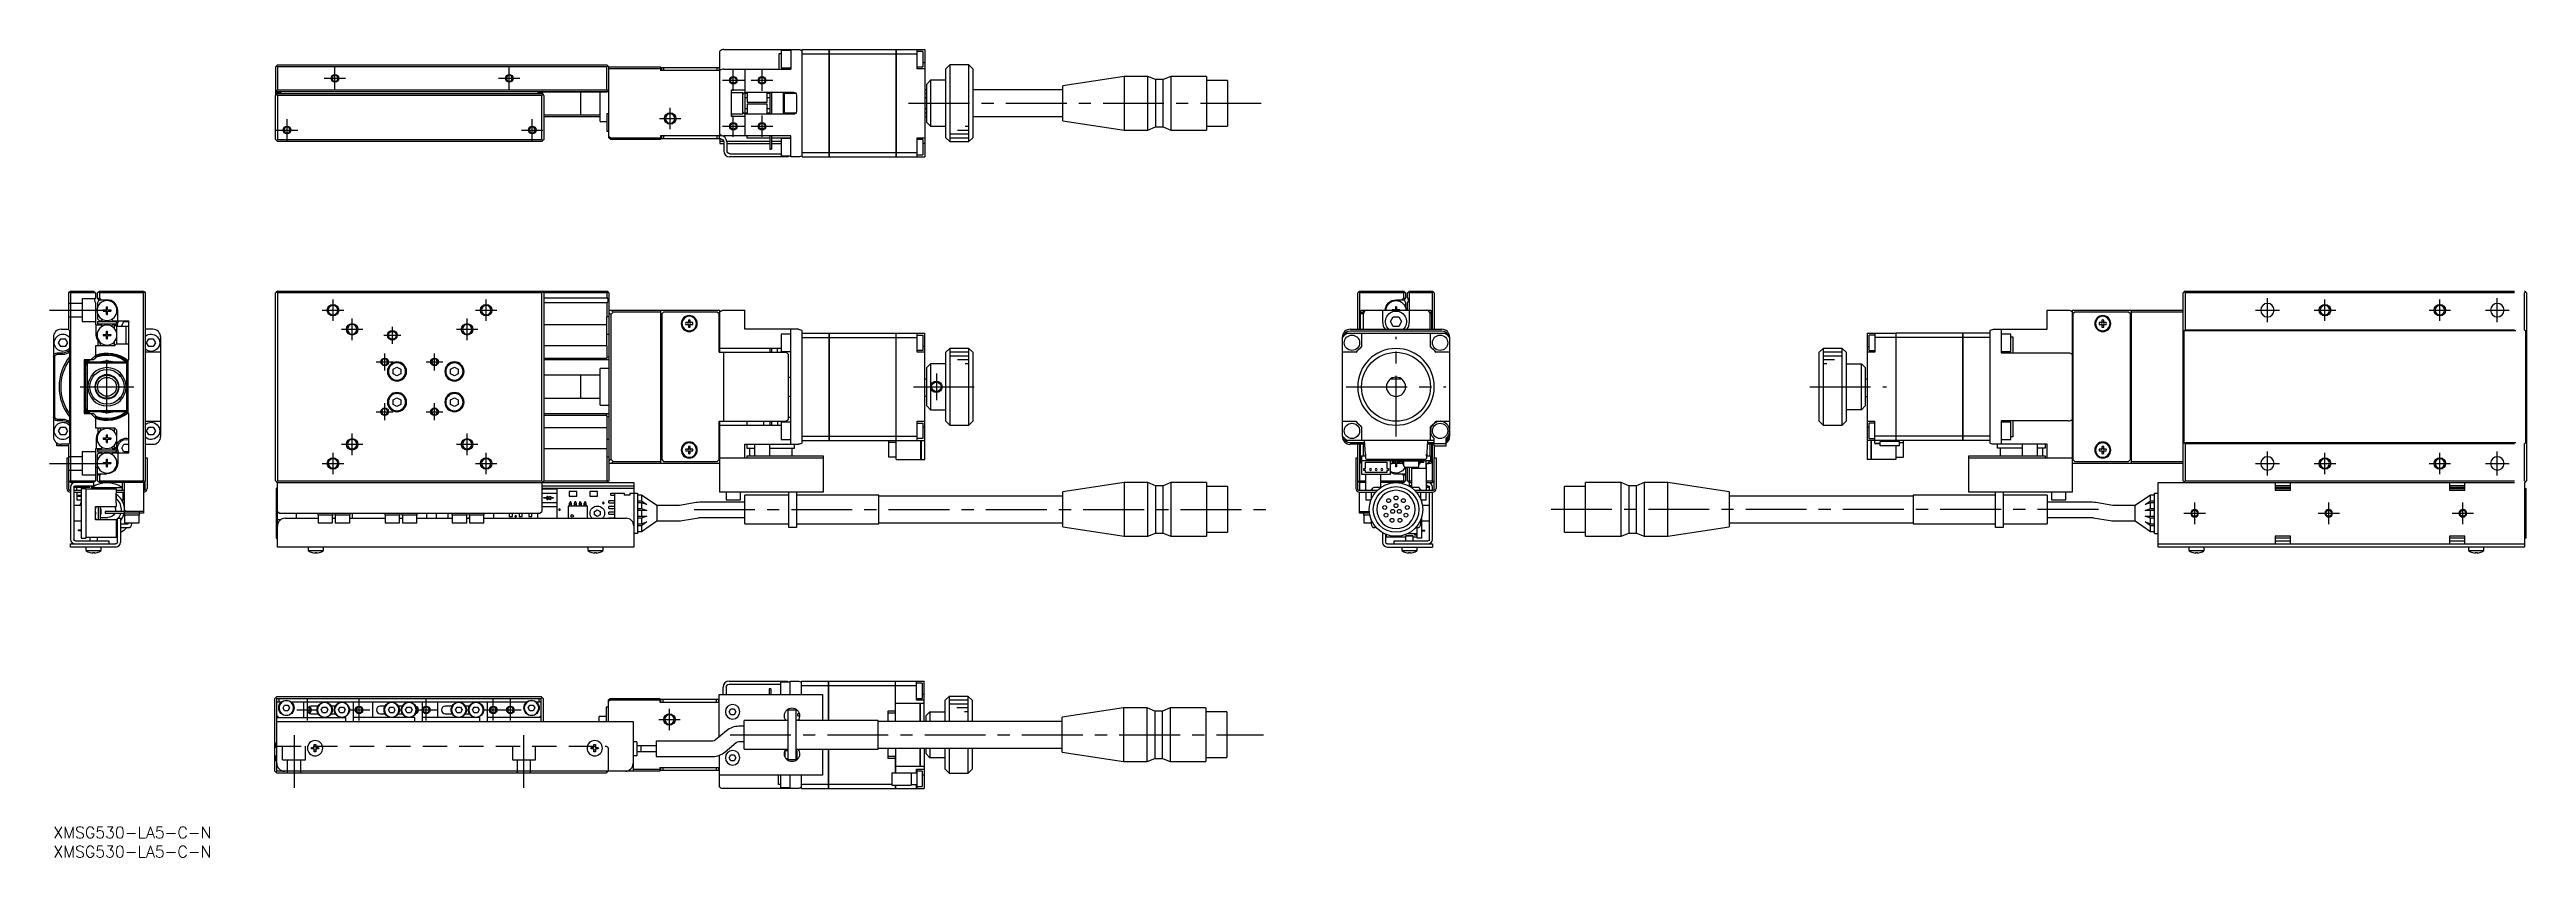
# Model space of a CAD drawing. Extents: x -1 to 646, y -8 to 203.
import ezdxf

# ---------------------------------------------------------------- set-up
doc = ezdxf.new("R2010")
doc.units = 0
doc.header["$LTSCALE"] = 0.5
doc.linetypes.add('CENTER', pattern=[50.8, 31.75, -6.35, 6.35, -6.35])
doc.linetypes.add('DASHED', pattern=[19.05, 12.7, -6.35])
for name, color, linetype in [('MSM_CENTER', 1, 'CENTER'), ('MSM_CONTINUOUS', 7, 'CONTINUOUS'), ('MSM_DASHED', 4, 'DASHED'), ('MSM_NARROW', 5, 'CONTINUOUS'), ('MSM_PART_NUMBER', 7, 'CONTINUOUS')]:
    doc.layers.add(name, color=color, linetype=linetype)
doc.styles.get("Standard").update_dxf_attribs({"font": 'txt.shx', "height": 1, "bigfont": 'bigfont.shx'})

# ---------------------------------------------------------------- blocks, each defined once
blk = doc.blocks.new('*U2')
at = {"layer": 'MSM_PART_NUMBER'}
blk.add_text('XMSG530-LA5-C-N', height=3, dxfattribs=at).set_placement((0, -3))
blk = doc.blocks.new('*U3')
at = {"layer": 'MSM_PART_NUMBER'}
blk.add_text('XMSG530-LA5-C-N', height=3, dxfattribs=at).set_placement((0, -8))

msp = doc.modelspace()

# ---------------------------------------------------------------- linework, layer by layer
at = {"layer": 'MSM_CENTER'}
for p, q in [((70.7, 195.3), (76.3, 195.3)), ((73.5, 192.5), (73.5, 198.1)), ((116.2, 195.3), (121.8, 195.3)), ((119, 192.5), (119, 198.1)), ((174.7, 194.8), (180.3, 194.8)), ((177.5, 192), (177.5, 197.6)), ((182.2, 194.8), (187.8, 194.8)), ((185, 192), (185, 197.6)), ((161, 182), (161, 187.6)), ((223.25, 188.8), (317.25, 188.8)), ((58.2, 181.8), (63.8, 181.8)), ((61, 179), (61, 184.6)), ((122.2, 181.8), (127.8, 181.8)), ((125, 179), (125, 184.6)), ((158.2, 184.8), (163.8, 184.8)), ((174.7, 182.8), (180.3, 182.8)), ((177.5, 180), (177.5, 185.6)), ((182.2, 182.8), (187.8, 182.8)), ((185, 180), (185, 185.6)), ((73, 132), (73, 137.6)), ((113, 132), (113, 137.6)), ((578, 131.7), (578, 137.9)), ((593, 132), (593, 137.6)), ((623, 132), (623, 137.6)), ((638, 131.7), (638, 137.9)), ((-1, 134.8), (14, 134.8)), ((70.2, 134.8), (75.8, 134.8)), ((75.2, 129.8), (80.8, 129.8)), ((78, 127), (78, 132.6)), ((88.5, 126.05), (88.5, 130.45)), ((105.2, 129.8), (110.8, 129.8)), ((108, 127), (108, 132.6)), ((110.2, 134.8), (115.8, 134.8)), ((574.9, 134.8), (581.1, 134.8)), ((590.2, 134.8), (595.8, 134.8)), ((620.2, 134.8), (625.8, 134.8)), ((634.9, 134.8), (641.1, 134.8)), ((86.3, 128.25), (90.7, 128.25)), ((86.5, 119.1), (86.5, 123.5)), ((99.5, 119.1), (99.5, 123.5)), ((350.5, 101.8), (350.5, 127.8)), ((14, 107.8), (14, 121.8)), ((84.3, 121.3), (88.7, 121.3)), ((97.3, 121.3), (101.7, 121.3)), ((230.5, 118.3), (230.5, 111.3)), ((7, 114.8), (21, 114.8)), ((86.5, 106.1), (86.5, 110.5)), ((99.5, 106.1), (99.5, 110.5)), ((224.5, 114.8), (242.5, 114.8)), ((337.5, 114.8), (363.5, 114.8)), ((458.5, 114.8), (478.5, 114.8)), ((84.3, 108.3), (88.7, 108.3)), ((97.3, 108.3), (101.7, 108.3)), ((73, 92), (73, 97.6)), ((75.2, 99.8), (80.8, 99.8)), ((78, 97), (78, 102.6)), ((105.2, 99.8), (110.8, 99.8)), ((108, 97), (108, 102.6)), ((113, 92), (113, 97.6)), ((578, 91.7), (578, 97.9)), ((593, 92), (593, 97.6)), ((623, 92), (623, 97.6)), ((638, 91.7), (638, 97.9)), ((-1, 94.8), (14, 94.8)), ((70.2, 94.8), (75.8, 94.8)), ((110.2, 94.8), (115.8, 94.8)), ((574.9, 94.8), (581.1, 94.8)), ((590.2, 94.8), (595.8, 94.8)), ((620.2, 94.8), (625.8, 94.8)), ((634.9, 94.8), (641.1, 94.8)), ((559, 79), (559, 84.6)), ((594, 79), (594, 84.6)), ((629, 79), (629, 84.6)), ((167.25, 82.8), (317.25, 82.8)), ((533.86, 82.8), (388.84, 82.8)), ((556.2, 81.8), (561.8, 81.8)), ((591.2, 81.8), (596.8, 81.8)), ((626.2, 81.8), (631.8, 81.8)), ((66.32, 27.7), (66.32, 33.3)), ((79.82, 27.7), (79.82, 33.3)), ((97.32, 27.7), (97.32, 33.3)), ((114.82, 27.7), (114.82, 33.3)), ((119.32, 27.7), (119.32, 33.3)), ((63.52, 30.5), (69.12, 30.5)), ((77.02, 30.5), (82.62, 30.5)), ((94.52, 30.5), (100.12, 30.5)), ((112.02, 30.5), (122.12, 30.5)), ((158.02, 28), (163.62, 28)), ((160.82, 25.2), (160.82, 30.8)), ((62.82, 23.9), (62.82, 10.16)), ((122.82, 10.16), (122.82, 23.9)), ((176.66, 24), (315.89, 24))]:
    msp.add_line(p, q, dxfattribs=at)
at = {"layer": 'MSM_CONTINUOUS'}
for p, q in [((174, 197.32), (174, 202.42)), ((175, 202.8), (194.5, 202.8)), ((189.5, 201.75), (190, 201.75)), ((189.5, 197.7), (189.5, 201.75)), ((192.5, 202.55), (190, 202.55)), ((190, 202.55), (190, 198.05)), ((192.5, 202.8), (192.5, 197.7)), ((195.5, 202.8), (202.49, 202.8)), ((195.5, 174.8), (195.5, 202.8)), ((195.5, 201.65), (202.49, 201.65)), ((202.49, 174.8), (202.49, 202.8)), ((202.5, 202.79), (202.49, 202.79)), ((202.5, 201.64), (202.49, 201.64)), ((202.5, 202.8), (219.99, 202.8)), ((202.5, 202.8), (202.5, 174.8)), ((202.5, 201.65), (219.99, 201.65)), ((219.99, 174.8), (219.99, 202.8)), ((220, 202.79), (219.99, 202.79)), ((220, 201.64), (219.99, 201.64)), ((220, 202.8), (227.5, 202.8)), ((220, 202.8), (220, 174.8)), ((220, 201.65), (225.5, 201.65)), ((225.5, 197.8), (225.5, 202.8)), ((227, 202.3), (225.5, 202.3)), ((227, 202.3), (227, 198.3)), ((227.5, 202.8), (227.5, 174.8)), ((58, 198.3), (58.25, 198.55)), ((58, 198.3), (58, 191.1)), ((58.5, 198.8), (58.25, 198.55)), ((58.25, 198.55), (58.5, 198.3)), ((58.5, 198.8), (144.5, 198.8)), ((58.5, 198.3), (58.5, 192.3)), ((144.5, 198.3), (58.5, 198.3)), ((145, 198.3), (144.5, 198.8)), ((144.5, 198.3), (144.75, 198.55)), ((144.5, 192.3), (144.5, 198.3)), ((145, 179.8), (145, 198.3)), ((145, 198.3), (158.5, 198.3)), ((158.5, 197.8), (145, 197.8)), ((158.5, 198.3), (158.5, 197.3)), ((174, 197.3), (158.5, 197.3)), ((158.8, 197.3), (158.8, 198.1)), ((158.8, 198.1), (173.8, 198.1)), ((159.3, 198.1), (159.3, 197.3)), ((173.3, 197.3), (173.3, 198.1)), ((173.8, 198.1), (173.8, 197.3)), ((174, 180.3), (174, 197.3)), ((175, 197.7), (192.5, 197.7)), ((180.5, 197.7), (180.5, 191.67)), ((190, 198.05), (192.5, 198.05)), ((225.5, 198.3), (227, 198.3)), ((227.5, 197.8), (225.5, 197.8)), ((227.5, 199.3), (227, 199.3)), ((228, 193.8), (229, 194.8)), ((229, 194.8), (229, 182.8)), ((233, 194.8), (229, 194.8)), ((234, 198.8), (233, 197.8)), ((233, 179.8), (233, 197.8)), ((239, 198.8), (234, 198.8)), ((234, 198.8), (234, 178.8)), ((240, 197.8), (239, 198.8)), ((239, 178.8), (239, 198.8)), ((240, 197.8), (240, 179.8)), ((279.5, 195.8), (263.5, 193.37)), ((279.5, 195.8), (279.5, 181.8)), ((285.7, 195.8), (279.5, 195.8)), ((285.7, 181.8), (285.7, 195.8)), ((287.7, 194.95), (285.7, 195.8)), ((287.7, 194.95), (287.7, 182.65)), ((289.7, 194.95), (287.7, 194.95)), ((291.7, 195.8), (289.7, 194.95)), ((289.7, 182.65), (289.7, 194.95)), ((291.7, 195.8), (291.7, 181.8)), ((301, 195.8), (291.7, 195.8)), ((301, 195.8), (301, 181.8)), ((306.5, 194.75), (301, 194.75)), ((306.5, 194.75), (306.5, 182.85)), ((58.5, 192.3), (58, 191.8)), ((144.6, 191.8), (58, 191.8)), ((59.4, 191.6), (58, 191.6)), ((58.1, 191), (58, 191.1)), ((58, 190.8), (58.25, 191.05)), ((58, 179.3), (58, 190.8)), ((58.1, 190.9), (58.1, 191.1)), ((58.25, 191.05), (58.5, 191.3)), ((58.25, 191.05), (58.5, 190.8)), ((59.1, 191.4), (58.4, 191.4)), ((58.5, 192.3), (144.5, 192.3)), ((58.5, 191.3), (127.5, 191.3)), ((58.5, 190.8), (58.5, 179.3)), ((127.5, 190.8), (58.5, 190.8)), ((59.4, 191.3), (59.4, 191.6)), ((126.6, 191.3), (126.6, 191.7)), ((144.5, 191.7), (126.6, 191.7)), ((127.6, 191.4), (126.9, 191.4)), ((127.5, 191.3), (128, 190.8)), ((127.5, 190.8), (127.75, 191.05)), ((127.5, 179.3), (127.5, 190.8)), ((127.9, 191.1), (127.9, 190.9)), ((128, 190.8), (128, 179.3)), ((137.7, 185.8), (137.7, 191.7)), ((142.7, 184.05), (142.7, 191.7)), ((144.8, 192), (144.5, 192.3)), ((144.5, 191.7), (144.6, 191.8)), ((144.6, 191.8), (144.8, 192)), ((144.8, 192), (145, 192.2)), ((177, 192.3), (180.5, 192.3)), ((177, 185.3), (177, 192.3)), ((180, 191.55), (177, 191.55)), ((180, 186.05), (180, 191.55)), ((180.5, 191.67), (180.59, 191.67)), ((180.51, 191.65), (180.59, 191.67)), ((180.6, 185.92), (180.6, 191.68)), ((181.1, 191.3), (180.6, 191.3)), ((180.6, 190.3), (181.1, 190.3)), ((180.8, 191.7), (193.2, 191.7)), ((181, 191.7), (181, 191.3)), ((181.1, 191.7), (181.1, 189.05)), ((181.1, 189.05), (186.3, 189.05)), ((181.1, 188.55), (181.1, 185.9)), ((186.3, 188.55), (181.1, 188.55)), ((186.3, 189.05), (186.3, 191.7)), ((187, 191.3), (186.3, 191.3)), ((186.3, 190.3), (187, 190.3)), ((186.3, 185.9), (186.3, 188.55)), ((187, 191.7), (187, 185.9)), ((187.5, 191.7), (187.5, 185.9)), ((190.6, 185.9), (190.6, 191.7)), ((190.8, 191.7), (190.8, 185.9)), ((193.89, 191.3), (190.8, 191.3)), ((194, 190.9), (194, 186.7)), ((228, 192.3), (227.5, 192.3)), ((228, 191.3), (227.5, 191.3)), ((227.5, 190.3), (228, 190.3)), ((228, 183.8), (228, 193.8)), ((263.5, 192.3), (240, 192.3)), ((263.5, 184.23), (263.5, 193.37)), ((128, 185.8), (142.7, 185.8)), ((128, 185.3), (142.7, 185.3)), ((142.7, 184.05), (144.5, 184.05)), ((144.5, 186.05), (144.5, 181.55)), ((145, 186.05), (144.5, 186.05)), ((144.5, 181.55), (145, 181.55)), ((177, 186.05), (180, 186.05)), ((180.5, 185.3), (177, 185.3)), ((180.5, 185.93), (180.5, 180.3)), ((180.5, 185.93), (180.59, 185.93)), ((180.59, 185.93), (180.51, 185.96)), ((181.1, 187.3), (180.6, 187.3)), ((180.6, 186.3), (181.1, 186.3)), ((193.2, 185.9), (180.8, 185.9)), ((181, 186.3), (181, 185.9)), ((187, 187.3), (186.3, 187.3)), ((186.3, 186.3), (187, 186.3)), ((190.8, 186.3), (193.89, 186.3)), ((228, 187.3), (227.5, 187.3)), ((227.5, 186.3), (228, 186.3)), ((227.5, 185.3), (228, 185.3)), ((229, 182.8), (228, 183.8)), ((229, 182.8), (233, 182.8)), ((240, 185.3), (263.5, 185.3)), ((263.5, 184.23), (279.5, 181.8)), ((279.5, 181.8), (285.7, 181.8)), ((285.7, 181.8), (287.7, 182.65)), ((287.7, 182.65), (289.7, 182.65)), ((289.7, 182.65), (291.7, 181.8)), ((291.7, 181.8), (301, 181.8)), ((301, 182.85), (306.5, 182.85)), ((58.25, 179.05), (58, 179.3)), ((58.5, 179.3), (58.25, 179.05)), ((58.25, 179.05), (58.5, 178.8)), ((58.5, 179.3), (127.5, 179.3)), ((127.5, 178.8), (58.5, 178.8)), ((127.75, 179.05), (127.5, 179.3)), ((127.5, 178.8), (128, 179.3)), ((145, 180.11), (145.61, 179.8)), ((145.5, 179.3), (145, 179.8)), ((158.5, 179.3), (145.5, 179.3)), ((145.61, 179.8), (158.5, 179.8)), ((145.61, 179.8), (146.11, 179.3)), ((174.2, 180.3), (158.5, 180.3)), ((158.5, 180.3), (158.5, 179.3)), ((158.8, 179.5), (158.8, 180.3)), ((174.2, 179.5), (158.8, 179.5)), ((159.3, 180.3), (159.3, 179.5)), ((173.3, 179.5), (173.3, 180.3)), ((173.8, 180.3), (173.8, 179.5)), ((174, 179.5), (174, 178.3)), ((174.99, 178.8), (174, 178.8)), ((174, 178.3), (175, 178.3)), ((192.5, 180.3), (175, 180.3)), ((175, 178.7), (175, 176.4)), ((187, 178.8), (175.8, 178.8)), ((175.8, 178.7), (175.8, 176.4)), ((175.8, 178.3), (187, 178.3)), ((176.6, 175.6), (190, 175.6)), ((191.8, 174.8), (176.6, 174.8)), ((181, 180.3), (181, 179.8)), ((181, 179.8), (187, 179.8)), ((187, 180.3), (187, 176.8)), ((187, 176.8), (187.5, 176.8)), ((187.5, 180.3), (187.5, 176.8)), ((187.5, 179.8), (192.5, 179.8)), ((190, 178.8), (187.5, 178.8)), ((187.5, 178.3), (190, 178.3)), ((192.5, 179.55), (190, 179.55)), ((190, 179.55), (190, 175.05)), ((190, 175.05), (192.5, 175.05)), ((191.3, 174.8), (191.3, 175.05)), ((191.8, 175.05), (191.8, 174.8)), ((192.5, 174.8), (192.5, 180.3)), ((194.5, 174.8), (192.5, 174.8)), ((195.5, 175.95), (202.49, 175.95)), ((195.5, 174.8), (202.49, 174.8)), ((202.5, 175.96), (202.49, 175.96)), ((202.5, 174.81), (202.49, 174.81)), ((202.5, 175.95), (219.99, 175.95)), ((202.5, 174.8), (219.99, 174.8)), ((220, 175.96), (219.99, 175.96)), ((220, 174.81), (219.99, 174.81)), ((220, 175.95), (225.5, 175.95)), ((220, 174.8), (227.5, 174.8)), ((225.5, 179.8), (227.5, 179.8)), ((225.5, 174.8), (225.5, 179.8)), ((227, 179.3), (225.5, 179.3)), ((225.5, 175.3), (227, 175.3)), ((227, 179.3), (227, 175.3)), ((227.5, 178.3), (227, 178.3)), ((233, 179.8), (234, 178.8)), ((234, 178.8), (239, 178.8)), ((239, 178.8), (240, 179.8)), ((4, 139.3), (4.25, 139.55)), ((4, 129.7), (4, 139.3)), ((4.25, 139.55), (4.5, 139.8)), ((4.5, 139.3), (4.25, 139.55)), ((4.5, 139.8), (10.5, 139.8)), ((4.5, 139.3), (4.5, 90.3)), ((11, 139.3), (4.5, 139.3)), ((10.5, 139.8), (11, 139.3)), ((11, 139.3), (11, 138.06)), ((11, 136.74), (11, 131)), ((11.75, 139.55), (11.5, 139.3)), ((11.5, 138.06), (11.5, 139.3)), ((11.5, 136.74), (11.5, 135.41)), ((12, 138), (11.73, 137.61)), ((11.74, 137.5), (14, 137.5)), ((11.75, 139.55), (12, 139.8)), ((12, 139.3), (11.75, 139.55)), ((12, 139.8), (23.5, 139.8)), ((12, 139.3), (12, 138)), ((23.5, 139.3), (12, 139.3)), ((12.5, 137.5), (12, 138)), ((23.5, 139.8), (23.75, 139.55)), ((23.75, 139.55), (23.5, 139.3)), ((23.5, 90.3), (23.5, 139.3)), ((23.75, 139.55), (24, 139.3)), ((24, 139.3), (24, 90.3)), ((58.25, 139.55), (58, 139.3)), ((58, 90.3), (58, 139.3)), ((58.5, 139.8), (58.25, 139.55)), ((58.25, 139.55), (58.5, 139.3)), ((58.5, 139.8), (144.5, 139.8)), ((127.5, 139.3), (58.5, 139.3)), ((58.5, 139.3), (58.5, 90.3)), ((127.75, 139.55), (127.5, 139.8)), ((127.5, 139.3), (127.75, 139.55)), ((127.5, 90.3), (127.5, 139.3)), ((128, 139.3), (127.75, 139.55)), ((144.6, 139.3), (128, 139.3)), ((128, 139.3), (128, 90.3)), ((128, 138.06), (144.6, 138.06)), ((144.6, 136.74), (128, 136.74)), ((144.8, 139.5), (144.5, 139.8)), ((144.6, 139.3), (144.8, 139.5)), ((144.6, 138.06), (144.6, 139.3)), ((144.63, 138.03), (144.6, 138.06)), ((144.6, 136.74), (144.63, 136.77)), ((144.6, 133.05), (144.6, 136.74)), ((144.66, 137.99), (144.63, 138.03)), ((144.63, 136.77), (144.66, 136.81)), ((144.68, 137.95), (144.66, 137.99)), ((144.66, 136.81), (144.68, 136.85)), ((144.71, 137.92), (144.68, 137.95)), ((144.68, 136.85), (144.71, 136.88)), ((144.73, 137.88), (144.71, 137.92)), ((144.71, 136.88), (144.73, 136.92)), ((144.75, 137.84), (144.73, 137.88)), ((144.73, 136.92), (144.75, 136.96)), ((144.77, 137.8), (144.75, 137.84)), ((144.75, 136.96), (144.77, 137)), ((144.79, 137.75), (144.77, 137.8)), ((144.77, 137), (144.79, 137.05)), ((144.8, 137.71), (144.79, 137.75)), ((144.79, 137.05), (144.8, 137.09)), ((144.8, 139.5), (145, 139.3)), ((144.81, 137.67), (144.8, 137.71)), ((144.8, 137.09), (144.81, 137.13)), ((144.82, 137.62), (144.81, 137.67)), ((144.81, 137.13), (144.82, 137.18)), ((144.83, 137.58), (144.82, 137.62)), ((144.82, 137.18), (144.83, 137.22)), ((144.84, 137.54), (144.83, 137.58)), ((144.83, 137.22), (144.84, 137.26)), ((144.85, 137.49), (144.84, 137.54)), ((144.84, 137.26), (144.85, 137.31)), ((144.85, 137.45), (144.85, 137.49)), ((144.85, 137.4), (144.85, 137.45)), ((144.85, 137.35), (144.85, 137.4)), ((144.85, 137.31), (144.85, 137.35)), ((145, 139.3), (145, 90.3)), ((340.5, 139.3), (341, 139.8)), ((340.5, 129.8), (340.5, 139.3)), ((341, 139.3), (340.75, 139.55)), ((341, 139.8), (352.5, 139.8)), ((341, 139.3), (341, 129.8)), ((352.5, 139.3), (341, 139.3)), ((350.5, 137.5), (352.76, 137.5)), ((352.5, 138), (352, 137.5)), ((352.5, 139.8), (352.75, 139.55)), ((352.75, 139.55), (352.5, 139.3)), ((352.5, 138), (352.5, 139.3)), ((352.77, 137.61), (352.5, 138)), ((353, 139.3), (352.75, 139.55)), ((353, 139.3), (353, 138.06)), ((353, 136.74), (353, 135.41)), ((353.5, 139.3), (353.7, 139.5)), ((353.5, 138.06), (353.5, 139.3)), ((353.53, 138.03), (353.5, 138.06)), ((353.5, 136.74), (353.53, 136.77)), ((353.5, 134.8), (353.5, 136.74)), ((353.56, 137.99), (353.53, 138.03)), ((353.53, 136.77), (353.56, 136.81)), ((353.58, 137.95), (353.56, 137.99)), ((353.56, 136.81), (353.58, 136.85)), ((353.61, 137.92), (353.58, 137.95)), ((353.58, 136.85), (353.61, 136.88)), ((353.63, 137.88), (353.61, 137.92)), ((353.61, 136.88), (353.63, 136.92)), ((353.65, 137.84), (353.63, 137.88)), ((353.63, 136.92), (353.65, 136.96)), ((353.67, 137.8), (353.65, 137.84)), ((353.65, 136.96), (353.67, 137)), ((353.69, 137.75), (353.67, 137.8)), ((353.67, 137), (353.69, 137.05)), ((353.7, 137.71), (353.69, 137.75)), ((353.69, 137.05), (353.7, 137.09)), ((353.7, 139.5), (354, 139.8)), ((353.7, 139.5), (353.9, 139.3)), ((353.71, 137.67), (353.7, 137.71)), ((353.7, 137.09), (353.71, 137.13)), ((353.72, 137.62), (353.71, 137.67)), ((353.71, 137.13), (353.72, 137.18)), ((353.73, 137.58), (353.72, 137.62)), ((353.72, 137.18), (353.73, 137.22)), ((353.74, 137.54), (353.73, 137.58)), ((353.73, 137.22), (353.74, 137.26)), ((353.75, 137.49), (353.74, 137.54)), ((353.74, 137.26), (353.75, 137.31)), ((353.75, 137.45), (353.75, 137.49)), ((353.75, 137.4), (353.75, 137.45)), ((353.75, 137.35), (353.75, 137.4)), ((353.75, 137.31), (353.75, 137.35)), ((353.9, 139.3), (353.9, 134.8)), ((360, 139.3), (353.9, 139.3)), ((354, 139.8), (360, 139.8)), ((360, 139.8), (360.5, 139.3)), ((360.25, 139.55), (360, 139.3)), ((360, 129.8), (360, 139.3)), ((360.5, 139.3), (360.5, 129.8)), ((556.25, 139.55), (556, 139.3)), ((556, 90.3), (556, 139.3)), ((556.5, 139.8), (556.25, 139.55)), ((556.25, 139.55), (556.5, 139.3)), ((556.5, 139.8), (642.5, 139.8)), ((556.5, 139.3), (556.5, 129.7)), ((642.5, 139.3), (556.5, 139.3)), ((645.36, 139.55), (645.11, 139.8)), ((645.11, 139.3), (645.36, 139.55)), ((645.11, 129.7), (645.11, 139.3)), ((645.61, 139.3), (645.36, 139.55)), ((645.61, 139.3), (645.61, 90.3)), ((2, 129.8), (4, 129.8)), ((4, 129.7), (4.3, 129.4)), ((4.3, 100.2), (4.3, 129.4)), ((11.4, 134.8), (11, 134.8)), ((11, 131), (12.46, 131)), ((11.2, 128.3), (11.2, 131)), ((11.5, 133.99), (11.5, 132.5)), ((11.5, 132.5), (12, 132)), ((11.5, 131.8), (11.5, 131.2)), ((11.5, 131.8), (16.5, 131.8)), ((11.5, 131.2), (16.5, 131.2)), ((12, 132), (12.46, 132)), ((12.54, 132.14), (12.46, 132)), ((12.46, 131), (12.67, 130.62)), ((13, 134.85), (13.8, 134.85)), ((13, 134.85), (13, 134.56)), ((13, 134.56), (13.8, 134.56)), ((13.53, 134.56), (13.53, 134.85)), ((13.86, 135.7), (14.15, 135.7)), ((13.86, 134.91), (13.86, 135.7)), ((14.15, 135.17), (13.86, 135.17)), ((13.86, 133.7), (13.86, 134.5)), ((13.86, 134.23), (14.15, 134.23)), ((13.86, 133.7), (14.15, 133.7)), ((14.15, 134.91), (14.15, 135.7)), ((14.15, 133.7), (14.15, 134.5)), ((14.21, 134.85), (15, 134.85)), ((14.21, 134.56), (15, 134.56)), ((14.47, 134.56), (14.47, 134.85)), ((15, 134.85), (15, 134.56)), ((15.54, 132), (15.33, 132.38)), ((15.46, 130.86), (15.54, 131)), ((15.54, 132), (19.7, 132)), ((16, 131), (15.54, 131)), ((16, 129.96), (16, 131)), ((16.5, 130.5), (16, 131)), ((16.5, 131.8), (16.5, 131.2)), ((16.5, 130.5), (16.5, 129.01)), ((19.7, 130.5), (16.5, 130.5)), ((16.8, 132), (16.8, 134.7)), ((17.85, 130.8), (18.42, 131.8)), ((18.02, 130.5), (17.85, 130.8)), ((18.42, 131.8), (19.58, 131.8)), ((19, 126), (19, 130.5)), ((19.58, 131.8), (19.7, 131.59)), ((19.7, 121.8), (19.7, 132)), ((26, 129.8), (24, 129.8)), ((144.5, 131), (128, 131)), ((144.5, 125.5), (144.5, 133.05)), ((145, 133.05), (144.5, 133.05)), ((145, 134.8), (174, 134.8)), ((145.5, 133.69), (145, 134.19)), ((146.11, 134.3), (145.5, 133.69)), ((145.5, 133.69), (145.5, 95.91)), ((145.61, 134.8), (146.11, 134.3)), ((158.5, 134.3), (146.11, 134.3)), ((158.5, 134.8), (158.5, 94.8)), ((159.3, 134.3), (158.8, 133.8)), ((158.8, 133.8), (158.8, 95.8)), ((173.3, 134.3), (159.3, 134.3)), ((165.76, 131.54), (165.08, 131.54)), ((165.08, 131.06), (165.76, 131.06)), ((165.76, 132.22), (165.76, 131.54)), ((165.76, 131.06), (165.76, 130.38)), ((166.24, 131.54), (166.24, 132.22)), ((166.92, 131.54), (166.24, 131.54)), ((166.24, 131.06), (166.92, 131.06)), ((166.24, 130.38), (166.24, 131.06)), ((173.8, 133.8), (173.3, 134.3)), ((173.8, 123.8), (173.8, 133.8)), ((174, 123.8), (174, 134.8)), ((175, 134.8), (180.5, 134.8)), ((180.5, 129.8), (180.5, 134.8)), ((194.5, 129.8), (180.5, 129.8)), ((192.5, 99.8), (192.5, 129.8)), ((195.5, 100.18), (195.5, 129.42)), ((338.5, 129.8), (362.5, 129.8)), ((338.5, 129.42), (362.5, 129.42)), ((341.5, 134.8), (341, 134.3)), ((341.2, 129.8), (341.2, 134.3)), ((341.2, 134.3), (342, 134.3)), ((342, 133.8), (341.2, 133.8)), ((341.5, 134.8), (359.5, 134.8)), ((342, 133.8), (342, 134.8)), ((342, 129.8), (342, 133.8)), ((347, 134.8), (347, 131.8)), ((349.06, 131.8), (349.78, 133.05)), ((349.78, 130.55), (349.06, 131.8)), ((350.29, 134.85), (349.5, 134.85)), ((349.5, 134.8), (349.5, 134.85)), ((349.78, 133.05), (351.22, 133.05)), ((351.22, 130.55), (349.78, 130.55)), ((350.03, 134.85), (350.04, 134.8)), ((350.64, 135.7), (350.35, 135.7)), ((350.35, 135.7), (350.35, 134.91)), ((350.64, 135.17), (350.35, 135.17)), ((350.64, 135.7), (350.64, 134.91)), ((351.5, 134.85), (350.7, 134.85)), ((350.97, 134.85), (350.96, 134.8)), ((351.22, 133.05), (351.94, 131.8)), ((351.94, 131.8), (351.22, 130.55)), ((351.5, 134.8), (351.5, 134.85)), ((354, 131.8), (354, 134.8)), ((359, 134.6), (359, 134.8)), ((359.27, 134.3), (359.8, 134.3)), ((359.4, 129.8), (359.4, 133.8)), ((359.8, 133.8), (359.4, 133.8)), ((360, 134.3), (359.5, 134.8)), ((359.8, 134.3), (359.8, 129.8)), ((505.5, 129.42), (505.5, 100.18)), ((506.5, 129.8), (520.5, 129.8)), ((508.5, 129.8), (508.5, 123.7)), ((520.5, 129.8), (520.5, 134.8)), ((520.5, 134.8), (526, 134.8)), ((527, 134.8), (556, 134.8)), ((527, 134.8), (527, 87.3)), ((527.7, 134.3), (527.2, 133.8)), ((527.2, 133.8), (527.2, 95.8)), ((541.7, 134.3), (527.7, 134.3)), ((534.76, 131.54), (534.08, 131.54)), ((534.08, 131.06), (534.76, 131.06)), ((534.76, 132.22), (534.76, 131.54)), ((534.76, 131.06), (534.76, 130.38)), ((535.24, 131.54), (535.24, 132.22)), ((535.92, 131.54), (535.24, 131.54)), ((535.24, 130.38), (535.24, 131.06)), ((535.24, 131.06), (535.92, 131.06)), ((542.2, 133.8), (541.7, 134.3)), ((542.2, 95.8), (542.2, 133.8)), ((542.5, 94.8), (542.5, 134.8)), ((556, 134.3), (542.5, 134.3)), ((556.2, 129.4), (556.5, 129.7)), ((556.2, 129.4), (556.2, 100.2)), ((642.8, 129.4), (556.2, 129.4)), ((556.5, 129.7), (642.5, 129.7)), ((645.11, 129.7), (645.41, 129.4)), ((645.41, 100.2), (645.41, 129.4)), ((0, 127.8), (0, 101.8)), ((1, 123.7), (2.5, 123.7)), ((1.13, 123.32), (2.5, 123.32)), ((1.35, 126.3), (1.92, 127.3)), ((1.92, 125.3), (1.35, 126.3)), ((1.92, 127.3), (3.08, 127.3)), ((3.08, 125.3), (1.92, 125.3)), ((3.08, 127.3), (3.65, 126.3)), ((3.65, 126.3), (3.08, 125.3)), ((9.79, 121.8), (11, 123.01)), ((16, 125.5), (11, 125.5)), ((11, 125.5), (11, 122.3)), ((11.7, 125.5), (11.7, 126.7)), ((12.2, 126.16), (12.2, 125.5)), ((13, 128.45), (13.8, 128.45)), ((13, 128.45), (13, 128.16)), ((13, 128.16), (13.8, 128.16)), ((13.53, 128.16), (13.53, 128.45)), ((13.86, 129.3), (14.15, 129.3)), ((13.86, 128.51), (13.86, 129.3)), ((14.15, 128.77), (13.86, 128.77)), ((13.86, 127.3), (13.86, 128.1)), ((13.86, 127.83), (14.15, 127.83)), ((13.86, 127.3), (14.15, 127.3)), ((14.15, 128.51), (14.15, 129.3)), ((14.15, 127.3), (14.15, 128.1)), ((14.21, 128.45), (15, 128.45)), ((14.21, 128.16), (15, 128.16)), ((14.47, 128.16), (14.47, 128.45)), ((15, 128.45), (15, 128.16)), ((16, 125.5), (16, 126.64)), ((16, 125.5), (16.5, 126)), ((16.5, 127.59), (16.5, 126)), ((16.5, 126), (19.7, 126)), ((28, 123.8), (24, 123.8)), ((24.35, 126.3), (24.92, 127.3)), ((24.92, 125.3), (24.35, 126.3)), ((24.92, 127.3), (26.08, 127.3)), ((26.08, 125.3), (24.92, 125.3)), ((26.08, 127.3), (26.65, 126.3)), ((26.65, 126.3), (26.08, 125.3)), ((28, 127.8), (28, 123.8)), ((28, 123.8), (28, 105.8)), ((144.6, 125.5), (128, 125.5)), ((144.5, 128.55), (145, 128.55)), ((144.6, 122.44), (144.6, 125.5)), ((158.8, 124.8), (158.5, 124.8)), ((158.5, 123.05), (158.8, 123.05)), ((190, 124.8), (173.8, 124.8)), ((173.8, 123.8), (191.3, 123.8)), ((175, 105.8), (175, 123.8)), ((187, 124.8), (187, 123.8)), ((187.5, 124.8), (187.5, 123.8)), ((189, 123.8), (189, 124.8)), ((190, 128.55), (190, 124.05)), ((192.5, 128.55), (190, 128.55)), ((190, 124.05), (192.5, 124.05)), ((191.8, 123.3), (191.3, 123.8)), ((191.8, 123.3), (191.8, 106.3)), ((195.5, 128.8), (202.49, 128.8)), ((195.5, 127.65), (202.49, 127.65)), ((202.49, 100.8), (202.49, 128.8)), ((202.5, 128.79), (202.49, 128.79)), ((202.5, 127.64), (202.49, 127.64)), ((202.5, 128.8), (202.5, 100.8)), ((202.5, 128.8), (219.99, 128.8)), ((202.5, 127.65), (219.99, 127.65)), ((219.99, 96.8), (219.99, 128.8)), ((220, 128.79), (219.99, 128.79)), ((220, 127.64), (219.99, 127.64)), ((220, 95.8), (220, 128.8)), ((220, 128.8), (227.5, 128.8)), ((220, 127.65), (225.5, 127.65)), ((225.5, 123.8), (225.5, 128.8)), ((225.5, 128.3), (227, 128.3)), ((227, 124.3), (225.5, 124.3)), ((227.5, 123.8), (225.5, 123.8)), ((227, 128.3), (227, 124.3)), ((227.5, 125.3), (227, 125.3)), ((227.5, 95.8), (227.5, 128.8)), ((234, 124.8), (233, 123.8)), ((233, 105.8), (233, 123.8)), ((234, 124.8), (234, 104.8)), ((239, 124.8), (234, 124.8)), ((239, 104.8), (239, 124.8)), ((240, 123.8), (239, 124.8)), ((240, 123.8), (240, 105.8)), ((336.5, 101.8), (336.5, 127.8)), ((340, 123.8), (336.5, 123.8)), ((337.65, 128.8), (363.35, 128.8)), ((341.5, 128.8), (341.5, 125.3)), ((359.5, 125.3), (359.5, 128.8)), ((364.5, 123.8), (361, 123.8)), ((364.5, 127.8), (364.5, 101.8)), ((462, 124.8), (461, 123.8)), ((461, 105.8), (461, 123.8)), ((467, 124.8), (462, 124.8)), ((462, 124.8), (462, 104.8)), ((468, 123.8), (467, 124.8)), ((467, 104.8), (467, 124.8)), ((468, 123.8), (468, 105.8)), ((473.5, 128.8), (481, 128.8)), ((473.5, 128.8), (473.5, 95.8)), ((473.5, 125.3), (474, 125.3)), ((475.5, 123.8), (473.5, 123.8)), ((475.5, 128.3), (474, 128.3)), ((474, 124.3), (474, 128.3)), ((474, 124.3), (475.5, 124.3)), ((475.5, 128.8), (475.5, 123.8)), ((481, 127.65), (475.5, 127.65)), ((481, 128.8), (481, 100.5)), ((481, 128.79), (481.01, 128.79)), ((481, 127.64), (481.01, 127.64)), ((481.01, 128.8), (481.01, 100.5)), ((498.5, 128.8), (481.01, 128.8)), ((498.5, 127.65), (481.01, 127.65)), ((498.5, 100.8), (498.5, 128.8)), ((498.5, 128.79), (498.51, 128.79)), ((498.5, 127.64), (498.51, 127.64)), ((498.51, 128.8), (498.51, 100.8)), ((505.5, 128.8), (498.51, 128.8)), ((505.5, 127.65), (498.51, 127.65)), ((511, 128.55), (508.5, 128.55)), ((508.5, 124.05), (511, 124.05)), ((508.5, 123.7), (526, 123.7)), ((511, 124.05), (511, 128.55)), ((511, 127.88), (511.5, 127.88)), ((511.5, 127.88), (511.5, 123.7)), ((527.2, 129.05), (527, 129.05)), ((527.2, 124.8), (527, 124.8)), ((527.2, 123.8), (527, 123.8)), ((542.5, 129.05), (542.2, 129.05)), ((542.5, 128.55), (542.2, 128.55)), ((542.2, 123.05), (542.5, 123.05)), ((0.38, 107.03), (0.38, 122.57)), ((10.5, 121.8), (8, 121.8)), ((8, 121.8), (8, 107.8)), ((8.5, 120.5), (8.8, 120.8)), ((8.5, 109.1), (8.5, 120.5)), ((9, 121), (8.8, 120.8)), ((8.8, 120.8), (8.8, 108.8)), ((9, 121), (9.3, 121.3)), ((19, 121), (9, 121)), ((9.3, 121.3), (18.7, 121.3)), ((11, 122.3), (10.5, 121.8)), ((17.2, 117.78), (17.2, 117.96)), ((17.2, 117.78), (17.43, 117.55)), ((17.43, 117.72), (17.43, 117.55)), ((17.43, 117.55), (17.56, 117.55)), ((18.7, 121.3), (19, 121)), ((19.2, 120.8), (19, 121)), ((19.2, 108.8), (19.2, 120.8)), ((19.2, 120.8), (19.5, 120.5)), ((19.5, 107.8), (19.5, 121.8)), ((19.5, 121.8), (19.7, 121.8)), ((87.2, 120.91), (87.2, 121)), ((88.7, 119.38), (89.7, 119.95)), ((88.7, 118.22), (88.7, 119.38)), ((89.7, 117.65), (88.7, 118.22)), ((89.7, 119.95), (90.7, 119.38)), ((90.7, 118.22), (89.7, 117.65)), ((90.7, 119.38), (90.7, 118.22)), ((103.7, 119.38), (104.7, 119.95)), ((103.7, 118.22), (103.7, 119.38)), ((104.7, 117.65), (103.7, 118.22)), ((104.7, 119.95), (105.7, 119.38)), ((105.7, 118.22), (104.7, 117.65)), ((105.7, 119.38), (105.7, 118.22)), ((128, 122.3), (144.5, 122.3)), ((145, 121.8), (128, 121.8)), ((142.7, 117.8), (128, 117.8)), ((137.7, 111.8), (137.7, 117.8)), ((142.7, 110.05), (142.7, 119.55)), ((145, 119.55), (142.7, 119.55)), ((144.5, 122.3), (144.6, 122.44)), ((144.5, 121.8), (144.5, 122.3)), ((145, 122.61), (144.6, 122.44)), ((158.7, 119.8), (158.5, 119.6)), ((158.7, 119.8), (158.7, 109.8)), ((158.8, 119.8), (158.7, 119.8)), ((191.8, 117.3), (192.5, 117.3)), ((228, 116.8), (227.5, 116.8)), ((228, 119.8), (229, 120.8)), ((228, 109.8), (228, 119.8)), ((229, 120.8), (229, 108.8)), ((233, 120.8), (229, 120.8)), ((352, 116.8), (349, 116.8)), ((468, 120.8), (472, 120.8)), ((472, 108.8), (472, 120.8)), ((473, 119.8), (472, 120.8)), ((473, 119.8), (473, 109.8)), ((473.5, 116.8), (473, 116.8)), ((527.2, 122.3), (527, 122.3)), ((542.3, 119.8), (542.2, 119.8)), ((542.3, 109.8), (542.3, 119.8)), ((542.5, 119.6), (542.3, 119.8)), ((11.04, 113.74), (11.04, 113.74)), ((12.56, 112), (12.63, 112)), ((12.69, 111.94), (12.63, 112)), ((15.38, 112), (15.31, 111.94)), ((15.38, 112), (15.44, 112)), ((16.97, 113.74), (16.97, 113.74)), ((17.43, 112.05), (17.2, 111.83)), ((17.2, 111.64), (17.2, 111.83)), ((17.43, 112.05), (17.43, 111.88)), ((17.56, 112.05), (17.43, 112.05)), ((88.7, 111.38), (89.7, 111.95)), ((88.7, 110.22), (88.7, 111.38)), ((89.7, 109.65), (88.7, 110.22)), ((89.7, 111.95), (90.7, 111.38)), ((90.7, 110.22), (89.7, 109.65)), ((90.7, 111.38), (90.7, 110.22)), ((103.7, 111.38), (104.7, 111.95)), ((103.7, 110.22), (103.7, 111.38)), ((104.7, 109.65), (103.7, 110.22)), ((104.7, 111.95), (105.7, 111.38)), ((105.7, 110.22), (104.7, 109.65)), ((105.7, 111.38), (105.7, 110.22)), ((128, 111.8), (142.7, 111.8)), ((142.7, 110.05), (145, 110.05)), ((158.5, 110), (158.7, 109.8)), ((192.5, 112.3), (191.8, 112.3)), ((228, 112.3), (227.5, 112.3)), ((473, 112.3), (473.5, 112.3)), ((542.3, 109.8), (542.5, 110)), ((2.5, 105.9), (1, 105.9)), ((2.5, 106.28), (1.13, 106.28)), ((1.35, 103.3), (1.92, 104.3)), ((1.92, 104.3), (3.08, 104.3)), ((3.08, 104.3), (3.65, 103.3)), ((8, 107.8), (10.5, 107.8)), ((8.8, 108.8), (8.5, 109.1)), ((8.8, 108.8), (9, 108.6)), ((9, 108.6), (19, 108.6)), ((9.3, 108.3), (9, 108.6)), ((18.7, 108.3), (9.3, 108.3)), ((11, 106.59), (9.79, 107.8)), ((10.5, 107.8), (11, 107.3)), ((11, 107.3), (11, 104.1)), ((11, 104.1), (16, 104.1)), ((11.7, 102.9), (11.7, 104.1)), ((12.2, 104.1), (12.2, 103.44)), ((16, 102.96), (16, 104.1)), ((16.5, 103.6), (16, 104.1)), ((16.5, 103.6), (16.5, 102.01)), ((19, 108.6), (18.7, 108.3)), ((19, 108.6), (19.2, 108.8)), ((19.5, 109.1), (19.2, 108.8)), ((19.7, 107.8), (19.5, 107.8)), ((19.7, 97.6), (19.7, 107.8)), ((24, 105.8), (28, 105.8)), ((24.35, 103.3), (24.92, 104.3)), ((24.92, 104.3), (26.08, 104.3)), ((26.08, 104.3), (26.65, 103.3)), ((28, 105.8), (28, 101.8)), ((128, 107.8), (145, 107.8)), ((144.5, 107.3), (128, 107.3)), ((144.6, 104.1), (128, 104.1)), ((144.5, 107.3), (144.5, 107.8)), ((144.6, 107.16), (144.5, 107.3)), ((144.5, 104.1), (144.5, 96.55)), ((144.6, 104.1), (144.6, 107.16)), ((144.6, 107.16), (145, 106.99)), ((158.8, 106.55), (158.5, 106.55)), ((158.5, 104.8), (158.8, 104.8)), ((158.7, 109.8), (158.8, 109.8)), ((173.8, 105.8), (191.3, 105.8)), ((173.8, 95.8), (173.8, 105.8)), ((173.8, 104.8), (190, 104.8)), ((174, 87.3), (174, 105.8)), ((181, 105.8), (181, 104.8)), ((185.5, 104.8), (185.5, 105.8)), ((187, 105.8), (187, 104.8)), ((187.5, 105.8), (187.5, 104.8)), ((189, 105.8), (189, 104.8)), ((190, 105.55), (190, 101.05)), ((192.5, 105.55), (190, 105.55)), ((191.3, 105.8), (191.8, 106.3)), ((192.5, 106.8), (191.8, 106.8)), ((225.5, 100.8), (225.5, 105.8)), ((225.5, 105.8), (227.5, 105.8)), ((225.5, 105.3), (227, 105.3)), ((227, 105.3), (227, 101.3)), ((227.5, 104.3), (227, 104.3)), ((229, 108.8), (228, 109.8)), ((229, 108.8), (233, 108.8)), ((233, 105.8), (234, 104.8)), ((234, 104.8), (239, 104.8)), ((239, 104.8), (240, 105.8)), ((336.5, 105.8), (340, 105.8)), ((341.5, 104.3), (341.5, 100.8)), ((359.5, 100.8), (359.5, 104.3)), ((361, 105.8), (364.5, 105.8)), ((461, 105.8), (462, 104.8)), ((462, 104.8), (467, 104.8)), ((467, 104.8), (468, 105.8)), ((472, 108.8), (468, 108.8)), ((472, 108.8), (473, 109.8)), ((473.5, 105.8), (475.5, 105.8)), ((473.5, 104.3), (474, 104.3)), ((475.4, 105.3), (474, 105.3)), ((474, 101.3), (474, 105.3)), ((475.4, 105.8), (475.4, 100.2)), ((475.5, 100.2), (475.5, 105.8)), ((526, 105.9), (508.5, 105.9)), ((508.5, 105.9), (508.5, 99.8)), ((511, 105.55), (508.5, 105.55)), ((511, 101.05), (511, 105.55)), ((511.5, 105.9), (511.5, 101.72)), ((527, 107.3), (527.2, 107.3)), ((527.2, 105.8), (527, 105.8)), ((527, 104.8), (527.2, 104.8)), ((542.2, 109.8), (542.3, 109.8)), ((542.5, 106.55), (542.2, 106.55)), ((0.9, 99.4), (0.9, 100.13)), ((4, 99.4), (0.9, 99.4)), ((1.92, 102.3), (1.35, 103.3)), ((3.08, 102.3), (1.92, 102.3)), ((4, 99.8), (2, 99.8)), ((3.65, 103.3), (3.08, 102.3)), ((4.3, 100.2), (4, 99.9)), ((4, 90.3), (4, 99.9)), ((12.46, 98.6), (11, 98.6)), ((11, 98.6), (11, 90.3)), ((11.2, 101.3), (11.2, 98.6)), ((11.5, 98.4), (11.5, 97.8)), ((11.5, 98.4), (16.5, 98.4)), ((11.5, 97.8), (16.5, 97.8)), ((12, 97.6), (11.5, 97.1)), ((11.5, 95.61), (11.5, 97.1)), ((12, 97.6), (12.46, 97.6)), ((12.67, 98.98), (12.46, 98.6)), ((12.46, 97.6), (12.54, 97.46)), ((13, 101.45), (13.8, 101.45)), ((13, 101.45), (13, 101.16)), ((13, 101.16), (13.8, 101.16)), ((13.53, 101.16), (13.53, 101.45)), ((13.86, 102.3), (14.15, 102.3)), ((13.86, 101.51), (13.86, 102.3)), ((14.15, 101.77), (13.86, 101.77)), ((13.86, 100.3), (13.86, 101.1)), ((13.86, 100.83), (14.15, 100.83)), ((13.86, 100.3), (14.15, 100.3)), ((14.15, 101.51), (14.15, 102.3)), ((14.15, 100.3), (14.15, 101.1)), ((14.21, 101.45), (15, 101.45)), ((14.21, 101.16), (15, 101.16)), ((14.47, 101.16), (14.47, 101.45)), ((15, 101.45), (15, 101.16)), ((15.33, 97.22), (15.54, 97.6)), ((15.54, 98.6), (15.46, 98.74)), ((16, 98.6), (15.54, 98.6)), ((15.54, 97.6), (19.7, 97.6)), ((16, 98.6), (16, 99.64)), ((16, 98.6), (16.5, 99.1)), ((16.5, 100.59), (16.5, 99.1)), ((16.5, 98.4), (16.5, 97.8)), ((16.8, 97.6), (16.8, 94.9)), ((17.85, 98.8), (18.42, 99.8)), ((18.42, 97.8), (17.85, 98.8)), ((18.42, 99.8), (19.58, 99.8)), ((19.58, 97.8), (18.42, 97.8)), ((19.58, 99.8), (19.7, 99.59)), ((19.7, 98.01), (19.58, 97.8)), ((24, 99.8), (26, 99.8)), ((24.92, 102.3), (24.35, 103.3)), ((26.08, 102.3), (24.92, 102.3)), ((26.65, 103.3), (26.08, 102.3)), ((144.5, 98.6), (128, 98.6)), ((145, 101.05), (144.5, 101.05)), ((165.76, 98.54), (165.08, 98.54)), ((165.08, 98.06), (165.76, 98.06)), ((165.76, 99.22), (165.76, 98.54)), ((165.76, 98.06), (165.76, 97.38)), ((166.24, 98.54), (166.24, 99.22)), ((166.92, 98.54), (166.24, 98.54)), ((166.24, 97.38), (166.24, 98.06)), ((166.24, 98.06), (166.92, 98.06)), ((180.5, 99.8), (194.5, 99.8)), ((180.5, 96.3), (180.5, 99.8)), ((181, 99.8), (181, 98.8)), ((181, 98.8), (183, 98.8)), ((181.75, 98.8), (181.75, 96.8)), ((183, 99.8), (183, 96.8)), ((187, 96.8), (187, 99.8)), ((187, 98.8), (193.5, 98.8)), ((190, 101.05), (192.5, 101.05)), ((192.75, 98.8), (192.75, 96.8)), ((193.5, 98.8), (193.5, 99.8)), ((195.5, 101.95), (202.49, 101.95)), ((195.5, 100.8), (202.49, 100.8)), ((202.5, 101.96), (202.49, 101.96)), ((202.5, 100.81), (202.49, 100.81)), ((202.5, 101.95), (219.99, 101.95)), ((202.5, 100.8), (219.99, 100.8)), ((218, 100.8), (218, 96.4)), ((219.99, 100.3), (218, 100.3)), ((220, 101.96), (219.99, 101.96)), ((220, 100.81), (219.99, 100.81)), ((219.99, 100.5), (220, 100.5)), ((219.99, 99.4), (220, 99.4)), ((220, 101.95), (225.5, 101.95)), ((220, 100.8), (227.5, 100.8)), ((227, 101.3), (225.5, 101.3)), ((226.49, 95.8), (226.49, 100.8)), ((226.5, 100.8), (226.5, 95.8)), ((360.5, 100.8), (337.65, 100.8)), ((342.29, 100.18), (338.5, 100.18)), ((342.32, 99.8), (338.5, 99.8)), ((340.5, 96.3), (340.5, 99.8)), ((341, 99.8), (341, 90.3)), ((341.2, 95.3), (341.2, 99.8)), ((342, 96.8), (342, 99.8)), ((342.58, 96.08), (342.25, 100.8)), ((342.5, 97.22), (342.5, 96.8)), ((358.75, 100.8), (358.42, 96.08)), ((358.5, 96.8), (358.5, 97.22)), ((360.4, 99.8), (358.68, 99.8)), ((360.4, 100.18), (358.71, 100.18)), ((359.4, 96.8), (359.4, 99.8)), ((359.8, 99.8), (359.8, 95.3)), ((360, 90.3), (360, 99.8)), ((360.4, 100.5), (360.4, 99.4)), ((360.5, 100.5), (360.4, 100.5)), ((360.4, 99.4), (363.6, 99.4)), ((360.5, 99.9), (360.5, 101.3)), ((363.5, 99.9), (360.5, 99.9)), ((360.5, 99.4), (360.5, 96.3)), ((363.5, 101.3), (363.5, 99.9)), ((363.6, 100.5), (363.5, 100.5)), ((363.6, 99.4), (363.6, 100.5)), ((475.4, 100.8), (473.5, 100.8)), ((474, 101.3), (475.5, 101.3)), ((474.5, 95.8), (474.5, 100.8)), ((474.51, 100.8), (474.51, 95.8)), ((481, 101.95), (475.5, 101.95)), ((481, 100.8), (475.5, 100.8)), ((476.9, 100), (475.7, 100)), ((476.9, 99.9), (475.7, 99.9)), ((481.9, 100.5), (476.9, 100.5)), ((476.9, 99.4), (476.9, 100.5)), ((481.9, 99.4), (476.9, 99.4)), ((481, 101.96), (481.01, 101.96)), ((481, 100.81), (481.01, 100.81)), ((481, 99.4), (481, 95.8)), ((498.5, 101.95), (481.01, 101.95)), ((498.5, 100.8), (481.01, 100.8)), ((481.01, 99.4), (481.01, 96.8)), ((481.9, 99.4), (481.9, 100.5)), ((481.9, 100.3), (483, 100.3)), ((483, 96.4), (483, 100.8)), ((498.5, 101.96), (498.51, 101.96)), ((498.5, 100.81), (498.51, 100.81)), ((505.5, 101.95), (498.51, 101.95)), ((505.5, 100.8), (498.51, 100.8)), ((520.5, 99.8), (506.5, 99.8)), ((507.5, 98.8), (507.5, 99.8)), ((514, 98.8), (507.5, 98.8)), ((508.25, 98.8), (508.25, 96.8)), ((508.5, 101.05), (511, 101.05)), ((511.5, 101.72), (511, 101.72)), ((514, 99.8), (514, 96.8)), ((518, 96.8), (518, 99.8)), ((520, 98.8), (518, 98.8)), ((519.25, 98.8), (519.25, 96.8)), ((520, 99.8), (520, 98.8)), ((520.5, 96.3), (520.5, 99.8)), ((527, 100.55), (527.2, 100.55)), ((534.76, 98.54), (534.08, 98.54)), ((534.08, 98.06), (534.76, 98.06)), ((534.76, 99.22), (534.76, 98.54)), ((534.76, 98.06), (534.76, 97.38)), ((535.24, 98.54), (535.24, 99.22)), ((535.92, 98.54), (535.24, 98.54)), ((535.24, 97.38), (535.24, 98.06)), ((535.24, 98.06), (535.92, 98.06)), ((542.2, 101.05), (542.5, 101.05)), ((542.2, 100.55), (542.5, 100.55)), ((556.5, 99.9), (556.2, 100.2)), ((642.8, 100.2), (556.2, 100.2)), ((556.5, 99.9), (556.5, 90.3)), ((642.5, 99.9), (556.5, 99.9)), ((645.41, 100.2), (645.11, 99.9)), ((645.11, 90.3), (645.11, 99.9)), ((3.5, 96.3), (4, 96.3)), ((3.5, 96.3), (3.5, 88.3)), ((11.4, 94.8), (11, 94.8)), ((11.5, 93.72), (11, 93.72)), ((11.5, 90.3), (11.5, 94.19)), ((11.5, 92.1), (14, 92.1)), ((11.65, 92.1), (12, 91.6)), ((12, 91.6), (12.5, 92.1)), ((12, 91.6), (12, 90.3)), ((13, 95.05), (13.8, 95.05)), ((13, 95.05), (13, 94.76)), ((13, 94.76), (13.8, 94.76)), ((13.53, 94.76), (13.53, 95.05)), ((13.86, 95.9), (14.15, 95.9)), ((13.86, 95.11), (13.86, 95.9)), ((14.15, 95.37), (13.86, 95.37)), ((13.86, 93.9), (13.86, 94.7)), ((13.86, 94.43), (14.15, 94.43)), ((13.86, 93.9), (14.15, 93.9)), ((14.15, 95.11), (14.15, 95.9)), ((14.15, 93.9), (14.15, 94.7)), ((14.21, 95.05), (15, 95.05)), ((14.21, 94.76), (15, 94.76)), ((14.47, 94.76), (14.47, 95.05)), ((15, 95.05), (15, 94.76)), ((24, 96.3), (24.5, 96.3)), ((24.5, 96.3), (24.5, 88.3)), ((144.5, 96.55), (145, 96.55)), ((144.6, 90.3), (144.6, 96.55)), ((145, 95.41), (145.5, 95.91)), ((174, 94.8), (145, 94.8)), ((145.5, 95.91), (146.11, 95.3)), ((146.11, 95.3), (145.61, 94.8)), ((146.11, 95.3), (158.5, 95.3)), ((158.8, 95.8), (159.3, 95.3)), ((159.3, 95.3), (173.3, 95.3)), ((173.3, 95.3), (173.8, 95.8)), ((174, 96.3), (201, 96.3)), ((181, 96.8), (181, 96.3)), ((181, 96.8), (201, 96.8)), ((201, 96.8), (201, 87.3)), ((220, 96.4), (218, 96.4)), ((220, 96.8), (219.99, 96.8)), ((220, 95.8), (226.49, 95.8)), ((226.5, 95.81), (226.49, 95.81)), ((226.5, 95.8), (227.5, 95.8)), ((340, 96.3), (340.5, 96.3)), ((340, 96.3), (340, 88.3)), ((340.5, 88), (340.5, 96.3)), ((341, 95.3), (341.5, 94.8)), ((341.2, 95.8), (341.5, 95.8)), ((341.57, 95.3), (341.2, 95.3)), ((341.5, 96.8), (341.5, 95.6)), ((341.5, 96.8), (342.53, 96.8)), ((341.5, 95.6), (359.5, 95.6)), ((341.5, 94.8), (341.57, 94.8)), ((341.57, 91.9), (341.57, 95.6)), ((349.07, 91.9), (341.57, 91.9)), ((342.07, 93.45), (342.57, 93.45)), ((342.07, 92.95), (342.07, 93.45)), ((342.57, 92.95), (342.07, 92.95)), ((342.5, 91.9), (342.5, 87.8)), ((342.57, 93.45), (342.57, 95.1)), ((342.57, 95.1), (348.07, 95.1)), ((342.57, 92.4), (342.57, 92.95)), ((348.07, 92.4), (342.57, 92.4)), ((358.12, 95.8), (342.88, 95.8)), ((346.5, 88.55), (346.5, 91.9)), ((348.07, 95.1), (348.07, 93.45)), ((348.07, 93.45), (348.57, 93.45)), ((348.07, 92.95), (348.07, 92.4)), ((348.57, 92.95), (348.07, 92.95)), ((348.57, 93.45), (348.57, 92.95)), ((349.07, 91.9), (349.07, 95.6)), ((349.07, 94.8), (349.5, 94.8)), ((349.5, 95.6), (349.5, 94.8)), ((350.25, 95.18), (349.5, 95.18)), ((350.25, 95.05), (349.5, 95.05)), ((352.09, 94.8), (349.5, 94.8)), ((349.5, 94.76), (349.5, 94.8)), ((350.29, 94.76), (349.5, 94.76)), ((350.04, 94.8), (350.03, 94.76)), ((350.25, 95.6), (350.25, 94.8)), ((350.35, 94.7), (350.35, 93.9)), ((350.35, 94.43), (350.64, 94.43)), ((350.64, 93.9), (350.35, 93.9)), ((350.5, 92.1), (353, 92.1)), ((350.64, 94.7), (350.64, 93.9)), ((351.5, 94.76), (350.7, 94.76)), ((350.75, 95.6), (350.75, 94.8)), ((351.5, 95.18), (350.75, 95.18)), ((351.5, 95.05), (350.75, 95.05)), ((350.96, 94.8), (350.97, 94.76)), ((351.45, 95.37), (351.45, 95.6)), ((351.45, 95.37), (351.96, 95.37)), ((351.5, 95.37), (351.5, 94.8)), ((351.5, 94.76), (351.5, 94.8)), ((351.7, 95.37), (351.7, 95.6)), ((351.77, 95.37), (351.77, 95.6)), ((352, 95.6), (352, 95.6)), ((352, 95.36), (352, 94.8)), ((352.06, 95.18), (352, 95.18)), ((352.06, 95.05), (352, 95.05)), ((352, 92.1), (352.5, 91.6)), ((352.06, 95.27), (352.06, 94.94)), ((352.29, 94.94), (352.29, 95.27)), ((352.5, 95.18), (352.29, 95.18)), ((352.5, 95.05), (352.29, 95.05)), ((352.39, 94.84), (352.5, 94.84)), ((352.39, 94.61), (352.5, 94.61)), ((352.5, 94.14), (352.5, 95.4)), ((352.5, 91.6), (352.85, 92.1)), ((352.5, 90.3), (352.5, 91.6)), ((352.85, 93.75), (352.53, 94.07)), ((352.6, 95.5), (356.3, 95.5)), ((356.3, 93.72), (352.92, 93.72)), ((353, 93.72), (353, 90.3)), ((353.19, 95.6), (353.19, 95.5)), ((353.5, 90.3), (353.5, 93.72)), ((353.9, 93.72), (353.9, 90.3)), ((354, 95.6), (354, 95.5)), ((354.5, 93.72), (354.5, 88.55)), ((354.6, 95.6), (354.6, 95.5)), ((354.6, 93.72), (354.6, 93.6)), ((354.6, 93.6), (358.4, 93.6)), ((354.72, 95.6), (354.72, 95.5)), ((356.4, 95.4), (356.4, 93.82)), ((356.61, 95.05), (356.4, 95.05)), ((356.4, 94.84), (356.51, 94.84)), ((356.4, 94.61), (356.51, 94.61)), ((356.61, 94.94), (356.61, 95.27)), ((356.72, 95.6), (356.72, 95.52)), ((356.84, 95.27), (356.84, 94.94)), ((357.67, 95.05), (356.84, 95.05)), ((356.94, 95.37), (357.45, 95.37)), ((357.14, 95.6), (357.14, 95.37)), ((357.2, 95.6), (357.2, 95.37)), ((357.45, 95.6), (357.45, 95.37)), ((357.67, 95.6), (357.67, 95.05)), ((358.4, 93.6), (358.4, 95.6)), ((358.47, 96.8), (359.5, 96.8)), ((358.5, 94.8), (359, 94.8)), ((358.5, 87.8), (358.5, 94.8)), ((359, 94.8), (359, 95)), ((359.5, 94.8), (359, 94.8)), ((359.8, 95.3), (359.27, 95.3)), ((359.5, 96.8), (359.5, 95.6)), ((359.5, 95.8), (359.8, 95.8)), ((359.5, 94.8), (360, 95.3)), ((360.5, 88), (360.5, 96.3)), ((360.5, 96.3), (361, 96.3)), ((361, 96.3), (361, 88.3)), ((474.5, 95.8), (473.5, 95.8)), ((474.5, 95.81), (474.51, 95.81)), ((481, 95.8), (474.51, 95.8)), ((481.01, 96.8), (481, 96.8)), ((481, 96.4), (483, 96.4)), ((500, 87.3), (500, 96.8)), ((500, 96.8), (520, 96.8)), ((500, 96.3), (527, 96.3)), ((520, 96.8), (520, 96.3)), ((556, 94.8), (527, 94.8)), ((527.2, 95.8), (527.7, 95.3)), ((527.7, 95.3), (541.7, 95.3)), ((541.7, 95.3), (542.2, 95.8)), ((542.5, 95.3), (556, 95.3)), ((4, 88), (4, 90.3)), ((4.25, 90.05), (4, 90.3)), ((4.2, 87.8), (4.5, 87.8)), ((4.25, 90.05), (4.5, 90.3)), ((4.5, 89.8), (4.25, 90.05)), ((4.5, 90.3), (11, 90.3)), ((10.5, 89.8), (4.5, 89.8)), ((4.5, 88.6), (4.5, 75)), ((5.3, 88.6), (5.3, 75)), ((5.3, 87.8), (7.3, 87.8)), ((5.3, 87.3), (7.3, 87.3)), ((5.5, 88.95), (5.5, 88.5)), ((9.5, 88.5), (5.5, 88.5)), ((5.7, 89), (10.5, 89)), ((6, 88.5), (6, 87.8)), ((6.1, 87.3), (6.1, 85.3)), ((6.1, 85.3), (7.3, 85.3)), ((7.3, 86.43), (6.5, 86.43)), ((6.5, 86.43), (6.5, 86.18)), ((7.3, 86.18), (6.5, 86.18)), ((7.3, 88.3), (7.3, 75.3)), ((7.3, 88.3), (8.5, 88.3)), ((8.5, 88.3), (8.5, 75.3)), ((16.5, 88.05), (8.5, 88.05)), ((9.5, 88.5), (9.5, 89)), ((10, 88.05), (10, 89)), ((10, 88.55), (18, 88.55)), ((11, 90.3), (10.5, 89.8)), ((10.5, 89.8), (10.5, 89)), ((11.5, 90.3), (11.75, 90.05)), ((11.75, 90.05), (12, 90.3)), ((12, 89.8), (11.75, 90.05)), ((12, 90.3), (23.5, 90.3)), ((23.5, 89.8), (12, 89.8)), ((16.4, 84.55), (16.4, 87.05)), ((16.5, 87.05), (16.4, 87.05)), ((16.4, 86.25), (16.5, 86.25)), ((16.4, 85.88), (16.5, 85.88)), ((16.4, 85.73), (16.5, 85.73)), ((16.4, 85.35), (16.5, 85.35)), ((16.5, 84.55), (16.4, 84.55)), ((16.5, 87.05), (16.5, 88.05)), ((16.5, 87.8), (18.5, 87.8)), ((16.5, 87.3), (18.5, 87.3)), ((16.5, 85.35), (16.5, 86.25)), ((16.5, 83.55), (16.5, 84.55)), ((18, 89.8), (18, 87.8)), ((18.1, 87.3), (18.1, 85.3)), ((18.1, 85.3), (18.5, 85.3)), ((18.5, 89.8), (18.5, 81.3)), ((23.5, 90.3), (23.75, 90.05)), ((23.75, 90.05), (23.5, 89.8)), ((23.5, 89.8), (23.5, 81.8)), ((23.5, 87.8), (23.8, 87.8)), ((24, 90.3), (23.75, 90.05)), ((24, 88), (24, 90.3)), ((58, 90.3), (58.25, 90.05)), ((58.5, 88.3), (58.2, 88.3)), ((58.2, 88.3), (58.2, 75.3)), ((58.5, 90.3), (58.25, 90.05)), ((58.25, 90.05), (58.5, 89.8)), ((58.5, 90.3), (127.5, 90.3)), ((58.5, 73), (58.5, 89.8)), ((58.5, 89.8), (151.5, 89.8)), ((127.75, 90.05), (127.5, 90.3)), ((127.5, 89.8), (127.75, 90.05)), ((127.5, 89.8), (127.5, 82.3)), ((127.5, 89), (151.5, 89)), ((151.5, 88.3), (127.5, 88.3)), ((131.5, 88.05), (127.5, 88.05)), ((127.5, 87.05), (131.5, 87.05)), ((131.5, 84.55), (127.5, 84.55)), ((127.75, 90.05), (128, 90.3)), ((128, 90.3), (144.6, 90.3)), ((128, 85.73), (128, 85.88)), ((128, 85.88), (128.95, 85.88)), ((128.95, 85.73), (128, 85.73)), ((128.95, 85.88), (128.95, 86.25)), ((128.95, 86.25), (129.1, 86.25)), ((128.95, 85.35), (128.95, 85.73)), ((129.1, 85.35), (128.95, 85.35)), ((129.1, 86.25), (129.1, 85.86)), ((129.1, 85.86), (129.78, 86.25)), ((129.1, 85.74), (129.1, 85.35)), ((129.78, 85.35), (129.1, 85.74)), ((129.78, 86.25), (129.78, 85.88)), ((129.78, 85.88), (130.48, 85.88)), ((129.78, 85.73), (129.78, 85.35)), ((130.48, 85.73), (129.78, 85.73)), ((130.48, 85.88), (130.48, 85.73)), ((131.5, 80.5), (131.5, 88.05)), ((134.63, 87.51), (134.63, 86.26)), ((136.63, 87.51), (134.63, 87.51)), ((134.63, 86.26), (136.63, 86.26)), ((134.78, 84.48), (134.89, 84.55)), ((134.78, 83.75), (134.78, 84.48)), ((134.78, 84.19), (135.21, 84.19)), ((134.89, 84.55), (134.89, 84.8)), ((135.09, 84.8), (134.89, 84.8)), ((135.09, 84.8), (135.09, 84.55)), ((135.09, 84.55), (135.21, 84.48)), ((135.21, 84.48), (135.21, 83.75)), ((136.05, 84.48), (136.16, 84.55)), ((136.05, 83.75), (136.05, 84.48)), ((136.05, 84.19), (136.48, 84.19)), ((136.16, 84.55), (136.16, 84.8)), ((136.36, 84.8), (136.16, 84.8)), ((136.36, 84.8), (136.36, 84.55)), ((136.36, 84.55), (136.48, 84.48)), ((136.48, 84.48), (136.48, 83.75)), ((136.63, 86.26), (136.63, 87.51)), ((137.32, 84.48), (137.43, 84.55)), ((137.32, 83.75), (137.32, 84.48)), ((137.32, 84.19), (137.75, 84.19)), ((137.63, 84.8), (137.43, 84.8)), ((137.43, 84.55), (137.43, 84.8)), ((137.63, 84.8), (137.63, 84.55)), ((137.63, 84.55), (137.75, 84.48)), ((137.75, 84.48), (137.75, 83.75)), ((138.59, 84.48), (138.7, 84.55)), ((138.59, 83.75), (138.59, 84.48)), ((138.59, 84.19), (139.02, 84.19)), ((138.7, 84.55), (138.7, 84.8)), ((138.9, 84.8), (138.7, 84.8)), ((138.9, 84.8), (138.9, 84.55)), ((138.9, 84.55), (139.02, 84.48)), ((139.02, 84.48), (139.02, 83.75)), ((142.02, 87.51), (140.02, 87.51)), ((140.02, 87.51), (140.02, 86.26)), ((140.02, 86.26), (142.02, 86.26)), ((142.02, 86.26), (142.02, 87.51)), ((144.5, 89.8), (144.8, 90.1)), ((144.8, 90.1), (144.6, 90.3)), ((145, 90.3), (144.8, 90.1)), ((145, 84.55), (145, 85.05)), ((146.5, 85.05), (145, 85.05)), ((145, 84.55), (146.5, 84.55)), ((145.5, 86.55), (145.5, 87.05)), ((145.5, 87.05), (149, 87.05)), ((145.5, 86.55), (146.5, 86.55)), ((146.5, 87.05), (146.5, 80.5)), ((149, 87.05), (149, 86.55)), ((150.5, 86.55), (149, 86.55)), ((150.5, 87.05), (150.5, 86.55)), ((150.5, 87.05), (152.5, 87.05)), ((151.5, 89.8), (151.5, 73)), ((152.5, 87.05), (152.5, 76.55)), ((153.5, 86.55), (152.5, 86.55)), ((152.5, 85.05), (153.5, 85.05)), ((153.5, 84.55), (152.5, 84.55)), ((153.5, 86.55), (153.5, 85.05)), ((157.5, 83.8), (153.5, 86.55)), ((153.5, 85.05), (154.95, 84.05)), ((153.5, 84.55), (153.5, 83.05)), ((154.95, 84.05), (153.5, 84.55)), ((167.82, 84.59), (163.41, 83.82)), ((180.5, 84.67), (168.69, 84.67)), ((201, 87.3), (174, 87.3)), ((175.6, 87.3), (175.6, 85.3)), ((175.6, 85.3), (179.4, 85.3)), ((179.4, 85.3), (179.4, 87.3)), ((180.5, 79.05), (180.5, 86.55)), ((192, 86.55), (180.5, 86.55)), ((192, 78.05), (192, 87.3)), ((194, 87.3), (194, 78.05)), ((215.5, 86.55), (194, 86.55)), ((215.5, 79.05), (215.5, 86.55)), ((263.5, 86.3), (215.5, 86.3)), ((279.5, 89.8), (263.5, 87.37)), ((263.5, 78.23), (263.5, 87.37)), ((279.5, 89.8), (279.5, 75.8)), ((285.7, 89.8), (279.5, 89.8)), ((285.7, 75.8), (285.7, 89.8)), ((287.7, 88.95), (285.7, 89.8)), ((287.7, 88.95), (287.7, 76.65)), ((289.7, 88.95), (287.7, 88.95)), ((291.7, 89.8), (289.7, 88.95)), ((289.7, 76.65), (289.7, 88.95)), ((291.7, 89.8), (291.7, 75.8)), ((301, 89.8), (291.7, 89.8)), ((301, 89.8), (301, 75.8)), ((306.5, 88.75), (301, 88.75)), ((306.5, 88.75), (306.5, 76.85)), ((340.75, 90.05), (340.5, 90.3)), ((340.7, 87.8), (345.6, 87.8)), ((340.75, 90.05), (341, 90.3)), ((341, 89.8), (340.75, 90.05)), ((341, 90.3), (342.5, 90.3)), ((341, 89.8), (341, 87.8)), ((342.5, 89.8), (341, 89.8)), ((341, 87.3), (345.14, 87.3)), ((341, 81.8), (341, 87.3)), ((342.6, 87.3), (342.6, 85.3)), ((342.6, 85.3), (343.96, 85.3)), ((344, 87.3), (344, 85.4)), ((346.51, 88.55), (345, 88.55)), ((345, 87.13), (345, 87.3)), ((346.5, 90.3), (352.5, 90.3)), ((352.5, 89.8), (346.5, 89.8)), ((352.5, 90.3), (352.75, 90.05)), ((352.75, 90.05), (352.5, 89.8)), ((352.75, 90.05), (353, 90.3)), ((353.7, 90.1), (353.5, 90.3)), ((353.9, 90.3), (353.7, 90.1)), ((354, 89.8), (353.7, 90.1)), ((353.9, 90.3), (354.5, 90.3)), ((354, 89), (354, 89.8)), ((354, 89.8), (354.5, 89.8)), ((354.5, 89), (354, 89)), ((356, 88.55), (354.49, 88.55)), ((355.4, 87.8), (360.3, 87.8)), ((355.86, 87.3), (360, 87.3)), ((356, 87.3), (356, 87.13)), ((357, 85.4), (357, 87.3)), ((357.04, 85.3), (358.4, 85.3)), ((357.2, 84.83), (357.2, 85.3)), ((358.4, 85.3), (358.4, 87.3)), ((358.5, 90.3), (360, 90.3)), ((358.5, 89.8), (360, 89.8)), ((358.8, 89), (358.5, 89)), ((359, 88.5), (358.5, 88.5)), ((359, 88.5), (359, 88.95)), ((359.2, 87.8), (359.2, 88.6)), ((359.2, 75), (359.2, 87.3)), ((360, 90.3), (360.25, 90.05)), ((360.25, 90.05), (360, 89.8)), ((360, 87.8), (360, 88.6)), ((360, 75), (360, 87.3)), ((360.5, 90.3), (360.25, 90.05)), ((394.5, 76.85), (394.5, 88.75)), ((400, 88.75), (394.5, 88.75)), ((400, 75.8), (400, 89.8)), ((409.3, 89.8), (400, 89.8)), ((409.3, 75.8), (409.3, 89.8)), ((411.3, 88.95), (409.3, 89.8)), ((411.3, 88.95), (411.3, 76.65)), ((413.3, 88.95), (411.3, 88.95)), ((415.3, 89.8), (413.3, 88.95)), ((413.3, 76.65), (413.3, 88.95)), ((415.3, 89.8), (415.3, 75.8)), ((421.5, 89.8), (415.3, 89.8)), ((421.5, 75.8), (421.5, 89.8)), ((437.5, 87.37), (421.5, 89.8)), ((437.5, 87.37), (437.5, 78.23)), ((485.5, 86.3), (437.5, 86.3)), ((485.5, 86.55), (485.5, 79.05)), ((507, 86.55), (485.5, 86.55)), ((527, 87.3), (500, 87.3)), ((507, 78.05), (507, 87.3)), ((509, 87.3), (509, 78.05)), ((520.5, 86.55), (509, 86.55)), ((520.5, 86.55), (520.5, 79.05)), ((532.31, 84.67), (520.5, 84.67)), ((521.6, 87.3), (521.6, 85.3)), ((521.6, 85.3), (525.4, 85.3)), ((525.4, 85.3), (525.4, 87.3)), ((537.59, 83.82), (533.18, 84.59)), ((547.5, 86.55), (543.5, 83.8)), ((546.05, 84.05), (547.5, 85.05)), ((547.5, 84.55), (546.05, 84.05)), ((548.5, 86.55), (547.5, 86.55)), ((547.5, 85.05), (547.5, 86.55)), ((547.5, 85.05), (548.5, 85.05)), ((548.5, 84.55), (547.5, 84.55)), ((547.5, 83.05), (547.5, 84.55)), ((548.5, 87.05), (549.5, 87.05)), ((548.5, 76.55), (548.5, 87.05)), ((549.5, 73), (549.5, 89.8)), ((549.5, 89.8), (642.5, 89.8)), ((556, 90.3), (556.25, 90.05)), ((556.5, 90.3), (556.25, 90.05)), ((556.25, 90.05), (556.5, 89.8)), ((556.5, 90.3), (642.5, 90.3)), ((580, 89.8), (580, 87.8)), ((584, 89), (580, 89)), ((584, 88.5), (580, 88.5)), ((580, 88.3), (584, 88.3)), ((580, 87.8), (584, 87.8)), ((584, 87.8), (584, 89.8)), ((625.5, 89.8), (625.5, 87.8)), ((629.5, 89), (625.5, 89)), ((629.5, 88.5), (625.5, 88.5)), ((625.5, 88.3), (629.5, 88.3)), ((625.5, 87.8), (629.5, 87.8)), ((629.5, 87.8), (629.5, 89.8)), ((645.36, 90.05), (645.11, 90.3)), ((645.11, 89.8), (645.36, 90.05)), ((645.11, 89.8), (645.11, 73)), ((645.11, 88.3), (645.41, 88.3)), ((645.36, 90.05), (645.61, 90.3)), ((645.41, 88.3), (645.41, 75.3)), ((7.3, 83.8), (5.3, 83.8)), ((5.3, 79.8), (7.3, 79.8)), ((11, 83.55), (16.5, 83.55)), ((11, 80.05), (11, 83.55)), ((16.5, 80.05), (11, 80.05)), ((11.7, 83.55), (11.7, 80.05)), ((12.2, 83.55), (12.2, 80.05)), ((12.2, 80.67), (14.21, 80.67)), ((12.35, 82.67), (12.35, 81.8)), ((13.5, 82.3), (13.5, 81.8)), ((23.5, 82.3), (13.5, 82.3)), ((13.5, 81.8), (18.5, 81.8)), ((16.5, 75.55), (16.5, 80.05)), ((16.5, 79.05), (16.7, 79.05)), ((16.5, 78.05), (16.7, 78.05)), ((16.7, 74.3), (16.7, 80.5)), ((16.7, 80.5), (17.5, 80.5)), ((17.5, 80.5), (17.5, 74.2)), ((17.5, 79.05), (19.5, 79.05)), ((17.5, 78.05), (19.5, 78.05)), ((19, 82.3), (18.5, 82.8)), ((22.5, 81.8), (18.5, 81.8)), ((22.5, 81.3), (18.5, 81.3)), ((18.6, 81.3), (18.6, 79.3)), ((18.6, 79.3), (22.4, 79.3)), ((19.5, 79.05), (19.5, 79.3)), ((20.5, 79.05), (20.5, 79.3)), ((22.4, 79.3), (22.4, 81.3)), ((22.5, 81.3), (22.5, 82.3)), ((23.5, 81.8), (22.5, 81.8)), ((58.5, 82.3), (59, 81.8)), ((59.24, 80.05), (58.5, 80.05)), ((59, 81.8), (127, 81.8)), ((60.5, 80.5), (69.1, 80.5)), ((63.5, 80.5), (63.5, 81.8)), ((69, 81.8), (69, 81.3)), ((73, 81.3), (69, 81.3)), ((69.1, 81.3), (69.1, 79.3)), ((69.1, 79.3), (72.9, 79.3)), ((72.9, 79.3), (72.9, 81.3)), ((72.9, 80.5), (73.6, 80.5)), ((73, 81.3), (73, 81.8)), ((73.5, 81.8), (73.5, 81.3)), ((77.5, 81.3), (73.5, 81.3)), ((73.6, 81.3), (73.6, 79.3)), ((73.6, 79.3), (77.4, 79.3)), ((77.4, 79.3), (77.4, 81.3)), ((77.4, 80.5), (86.6, 80.5)), ((77.5, 81.3), (77.5, 81.8)), ((78.1, 80.5), (78.1, 81.8)), ((86.5, 81.8), (86.5, 81.3)), ((90.5, 81.3), (86.5, 81.3)), ((86.6, 81.3), (86.6, 79.3)), ((86.6, 79.3), (90.4, 79.3)), ((90.4, 79.3), (90.4, 81.3)), ((90.4, 80.5), (91.1, 80.5)), ((90.5, 81.3), (90.5, 81.8)), ((91, 81.8), (91, 81.3)), ((95, 81.3), (91, 81.3)), ((91.1, 81.3), (91.1, 79.3)), ((91.1, 79.3), (94.9, 79.3)), ((94.9, 79.3), (94.9, 81.3)), ((94.9, 80.5), (104.1, 80.5)), ((95, 81.3), (95, 81.8)), ((97.5, 80.5), (97.5, 81.8)), ((99.9, 81.8), (99.9, 80.5)), ((103.1, 80.5), (103.1, 81.8)), ((104, 81.8), (104, 81.3)), ((108, 81.3), (104, 81.3)), ((104.1, 81.3), (104.1, 79.3)), ((104.1, 79.3), (107.9, 79.3)), ((107.9, 79.3), (107.9, 81.3)), ((107.9, 80.5), (108.6, 80.5)), ((108, 81.3), (108, 81.8)), ((108.5, 81.8), (108.5, 81.3)), ((112.5, 81.3), (108.5, 81.3)), ((108.6, 81.3), (108.6, 79.3)), ((108.6, 79.3), (112.4, 79.3)), ((112.4, 79.3), (112.4, 81.3)), ((112.4, 80.5), (149.5, 80.5)), ((112.5, 81.3), (112.5, 81.8)), ((115, 80.5), (115, 81.8)), ((119.03, 81.8), (119.03, 81)), ((119.03, 81), (119.83, 81)), ((119.83, 81), (119.83, 81.8)), ((121.57, 81.8), (121.57, 81)), ((121.57, 81), (122.37, 81)), ((122.37, 81), (122.37, 81.8)), ((124.11, 81.8), (124.11, 81)), ((124.11, 81), (124.91, 81)), ((124.91, 81), (124.91, 81.8)), ((126.5, 80.5), (126.5, 81.8)), ((127, 81.8), (127.5, 82.3)), ((127.5, 83.55), (131.5, 83.55)), ((134.45, 80.5), (134.45, 83.65)), ((134.55, 83.75), (139.25, 83.75)), ((139.35, 83.65), (139.35, 80.5)), ((141.25, 82.23), (142, 82.67)), ((141.25, 81.37), (141.25, 82.23)), ((142, 80.93), (141.25, 81.37)), ((142, 82.67), (142.75, 82.23)), ((142.75, 81.37), (142, 80.93)), ((142.75, 82.23), (142.75, 81.37)), ((145, 83.05), (145, 83.55)), ((146.5, 83.55), (145, 83.55)), ((145, 83.05), (146.5, 83.05)), ((145, 81.55), (145, 82.05)), ((146.5, 82.05), (145, 82.05)), ((145, 81.55), (146.5, 81.55)), ((145, 80.5), (145, 80.55)), ((146.5, 80.55), (145, 80.55)), ((152.5, 83.05), (153.5, 83.05)), ((154.95, 82.55), (152.5, 82.55)), ((152.5, 81.05), (154.95, 81.05)), ((153.5, 80.55), (152.5, 80.55)), ((152.5, 79.05), (153.5, 79.05)), ((153.5, 78.55), (152.5, 78.55)), ((153.5, 83.05), (154.95, 82.55)), ((153.5, 82.55), (153.5, 81.05)), ((154.95, 81.05), (153.5, 80.55)), ((153.5, 80.55), (153.5, 79.05)), ((153.5, 77.05), (157.5, 79.8)), ((154.95, 79.55), (153.5, 78.55)), ((153.5, 79.05), (154.95, 79.55)), ((153.5, 78.55), (153.5, 77.05)), ((157.5, 83.8), (157.5, 79.8)), ((163.24, 83.8), (157.5, 83.8)), ((157.5, 79.8), (163.24, 79.8)), ((164.11, 79.88), (168.51, 80.65)), ((168.69, 80.67), (180.5, 80.67)), ((180.5, 79.05), (192, 79.05)), ((194, 78.05), (192, 78.05)), ((194, 79.05), (215.5, 79.05)), ((215.5, 79.3), (263.5, 79.3)), ((263.5, 78.23), (279.5, 75.8)), ((341, 82.3), (343.52, 82.3)), ((343.57, 81.8), (341, 81.8)), ((342, 82.3), (342, 81.3)), ((343.66, 81.3), (342, 81.3)), ((342.1, 81.3), (342.1, 79.3)), ((342.1, 79.3), (344, 79.3)), ((344, 80.2), (344, 79.05)), ((345.36, 78.05), (345, 78.05)), ((356, 78.05), (355.64, 78.05)), ((356, 75.3), (356, 78.05)), ((357, 79.05), (357, 80.2)), ((357.2, 75.3), (357.2, 80.77)), ((357.2, 79.8), (359.2, 79.8)), ((359.2, 83.8), (357.43, 83.8)), ((421.5, 75.8), (437.5, 78.23)), ((437.5, 79.3), (485.5, 79.3)), ((485.5, 79.05), (507, 79.05)), ((509, 78.05), (507, 78.05)), ((509, 79.05), (520.5, 79.05)), ((520.5, 80.67), (532.31, 80.67)), ((532.49, 80.65), (536.89, 79.88)), ((543.5, 83.8), (537.76, 83.8)), ((537.76, 79.8), (543.5, 79.8)), ((543.5, 79.8), (543.5, 83.8)), ((543.5, 79.8), (547.5, 77.05)), ((546.05, 82.55), (547.5, 83.05)), ((548.5, 82.55), (546.05, 82.55)), ((546.05, 81.05), (548.5, 81.05)), ((547.5, 80.55), (546.05, 81.05)), ((546.05, 79.55), (547.5, 79.05)), ((547.5, 78.55), (546.05, 79.55)), ((547.5, 83.05), (548.5, 83.05)), ((547.5, 81.05), (547.5, 82.55)), ((548.5, 80.55), (547.5, 80.55)), ((547.5, 79.05), (547.5, 80.55)), ((547.5, 79.05), (548.5, 79.05)), ((548.5, 78.55), (547.5, 78.55)), ((547.5, 77.05), (547.5, 78.55)), ((4.5, 73), (4.5, 73.8)), ((4.5, 73.8), (16.2, 73.8)), ((16.3, 73), (4.5, 73)), ((5.7, 74.6), (14.5, 74.6)), ((6.5, 77.43), (6.5, 77.18)), ((7.3, 77.43), (6.5, 77.43)), ((7.3, 77.18), (6.5, 77.18)), ((7.3, 75.3), (8.5, 75.3)), ((8.5, 75.55), (16.5, 75.55)), ((8.5, 73), (8.5, 72.1)), ((8.5, 72.1), (12.5, 72.1)), ((9.5, 75.55), (9.5, 74.6)), ((9.55, 71.54), (9.57, 71.54)), ((10.3, 71.54), (10.7, 71.54)), ((10.3, 71.41), (10.3, 71.54)), ((10.7, 71.54), (10.7, 71.41)), ((11.43, 71.54), (11.45, 71.54)), ((11.5, 74.6), (11.5, 75.55)), ((12.5, 72.1), (12.5, 73)), ((14.5, 74.6), (14.5, 73.8)), ((58.2, 75.3), (58.5, 75.3)), ((151.5, 73), (58.5, 73)), ((66.5, 73), (66.5, 72.1)), ((66.5, 72.1), (70.5, 72.1)), ((67.55, 71.54), (67.57, 71.54)), ((68.3, 71.54), (68.7, 71.54)), ((68.3, 71.41), (68.3, 71.54)), ((68.7, 71.54), (68.7, 71.41)), ((69.43, 71.54), (69.45, 71.54)), ((70.5, 72.1), (70.5, 73)), ((139.5, 73), (139.5, 72.1)), ((139.5, 72.1), (143.5, 72.1)), ((140.55, 71.54), (140.57, 71.54)), ((141.3, 71.54), (141.7, 71.54)), ((141.3, 71.41), (141.3, 71.54)), ((141.7, 71.54), (141.7, 71.41)), ((142.43, 71.54), (142.45, 71.54)), ((143.5, 72.1), (143.5, 73)), ((152.5, 76.55), (151.5, 76.55)), ((152.5, 77.05), (153.5, 77.05)), ((279.5, 75.8), (285.7, 75.8)), ((285.7, 75.8), (287.7, 76.65)), ((287.7, 76.65), (289.7, 76.65)), ((289.7, 76.65), (291.7, 75.8)), ((291.7, 75.8), (301, 75.8)), ((301, 76.85), (306.5, 76.85)), ((347, 76.74), (347, 74.2)), ((347.8, 74.3), (347.8, 76.34)), ((348, 75.55), (348, 76.26)), ((353, 75.55), (348, 75.55)), ((348.2, 73), (360, 73)), ((348.3, 73.8), (360, 73.8)), ((350, 73.8), (350, 74.6)), ((350, 74.6), (358.8, 74.6)), ((352, 73), (352, 72.1)), ((352, 72.1), (356, 72.1)), ((353.2, 76), (353, 75.8)), ((355, 75.8), (353, 75.8)), ((353, 75.8), (353, 74.6)), ((353.05, 71.54), (353.07, 71.54)), ((353.2, 76), (354.8, 76)), ((353.65, 76.55), (356, 76.55)), ((353.8, 71.54), (354.2, 71.54)), ((353.8, 71.41), (353.8, 71.54)), ((354.2, 71.54), (354.2, 71.41)), ((355, 75.8), (354.8, 76)), ((354.93, 71.54), (354.95, 71.54)), ((355, 74.6), (355, 75.8)), ((356, 75.55), (355, 75.55)), ((355.2, 76.32), (355.2, 76.55)), ((356, 76.32), (355.2, 76.32)), ((355.45, 76.1), (355.45, 76.32)), ((356, 76.1), (355.45, 76.1)), ((357.2, 75.3), (356, 75.3)), ((356, 72.1), (356, 73)), ((357.2, 77.43), (358, 77.43)), ((357.2, 77.18), (358, 77.18)), ((358, 77.18), (358, 77.43)), ((360, 73.8), (360, 73)), ((394.5, 76.85), (400, 76.85)), ((400, 75.8), (409.3, 75.8)), ((409.3, 75.8), (411.3, 76.65)), ((411.3, 76.65), (413.3, 76.65)), ((413.3, 76.65), (415.3, 75.8)), ((415.3, 75.8), (421.5, 75.8)), ((547.5, 77.05), (548.5, 77.05)), ((548.5, 76.55), (549.5, 76.55)), ((549.5, 73.8), (645.11, 73.8)), ((645.11, 73), (549.5, 73)), ((557.5, 73), (557.5, 72.1)), ((557.5, 72.1), (561.5, 72.1)), ((558.55, 71.54), (558.57, 71.54)), ((559.3, 71.54), (559.7, 71.54)), ((559.3, 71.41), (559.3, 71.54)), ((559.7, 71.54), (559.7, 71.41)), ((560.43, 71.54), (560.45, 71.54)), ((561.5, 72.1), (561.5, 73)), ((580, 75.8), (580, 73.8)), ((584, 75.8), (580, 75.8)), ((584, 75.3), (580, 75.3)), ((580, 74.6), (584, 74.6)), ((584, 73.8), (584, 75.8)), ((629.5, 75.8), (625.5, 75.8)), ((625.5, 75.8), (625.5, 73.8)), ((629.5, 75.3), (625.5, 75.3)), ((625.5, 74.6), (629.5, 74.6)), ((629.5, 73.8), (629.5, 75.8)), ((630.5, 73), (630.5, 72.1)), ((630.5, 72.1), (634.5, 72.1)), ((631.55, 71.54), (631.57, 71.54)), ((632.3, 71.54), (632.7, 71.54)), ((632.3, 71.41), (632.3, 71.54)), ((632.7, 71.54), (632.7, 71.41)), ((633.43, 71.54), (633.45, 71.54)), ((634.5, 72.1), (634.5, 73)), ((645.41, 75.3), (645.11, 75.3)), ((57.82, 33.5), (58.07, 33.75)), ((57.82, 22), (57.82, 33.5)), ((58.32, 34), (58.07, 33.75)), ((58.07, 33.75), (58.32, 33.5)), ((58.32, 34), (127.32, 34)), ((58.32, 33.5), (127.32, 33.5)), ((58.32, 14.5), (58.32, 33.5)), ((59.49, 32.5), (58.32, 32.5)), ((58.82, 33.5), (58.82, 32.5)), ((123.49, 32.5), (62.14, 32.5)), ((65.32, 32.5), (65.32, 28.5)), ((78.32, 27.5), (78.32, 32.5)), ((83.32, 32.5), (83.32, 28.5)), ((96.32, 27.5), (96.32, 32.5)), ((100.32, 32.5), (100.32, 28.5)), ((113.32, 27.5), (113.32, 32.5)), ((127.32, 32.5), (126.14, 32.5)), ((126.82, 32.5), (126.82, 33.5)), ((127.57, 33.75), (127.32, 34)), ((127.32, 33.5), (127.57, 33.75)), ((127.32, 27.5), (127.32, 33.5)), ((127.57, 33.75), (127.82, 33.5)), ((127.82, 33.5), (127.82, 27.5)), ((144.82, 33), (145.32, 33.5)), ((144.82, 33), (144.82, 27.5)), ((145.43, 33), (144.82, 32.69)), ((145.32, 33.5), (158.32, 33.5)), ((145.93, 33.5), (145.43, 33)), ((158.32, 33), (145.43, 33)), ((158.32, 33.5), (158.32, 32.5)), ((158.32, 32.5), (173.82, 32.5)), ((158.62, 32.5), (158.62, 33.3)), ((158.62, 33.3), (173.82, 33.3)), ((159.12, 33.3), (159.12, 32.5)), ((173.12, 32.5), (173.12, 33.3)), ((173.62, 33.3), (173.62, 32.5)), ((173.82, 23.44), (173.82, 34.5)), ((173.82, 34.5), (200.82, 34.5)), ((174.82, 34.5), (174.82, 36.4)), ((175.62, 36.4), (175.62, 34.5)), ((176.42, 38), (191.62, 38)), ((176.42, 37.2), (189.82, 37.2)), ((187.32, 36), (186.82, 36)), ((186.82, 36), (186.82, 34.5)), ((187.32, 36), (187.32, 34.5)), ((189.82, 37.75), (189.82, 34.5)), ((192.32, 37.75), (189.82, 37.75)), ((191.12, 37.75), (191.12, 38)), ((191.62, 38), (191.62, 37.75)), ((192.32, 34.5), (192.32, 38)), ((192.32, 38), (194.32, 38)), ((195.32, 34.5), (195.32, 38)), ((195.32, 38), (202.31, 38)), ((195.32, 36.85), (202.31, 36.85)), ((200.82, 34.5), (200.82, 27.75)), ((202.31, 27.75), (202.31, 38)), ((202.32, 37.99), (202.31, 37.99)), ((202.32, 36.84), (202.31, 36.84)), ((202.32, 38), (219.81, 38)), ((202.32, 38), (202.32, 27.75)), ((202.32, 36.85), (219.81, 36.85)), ((219.81, 29.65), (219.81, 38)), ((219.82, 37.99), (219.81, 37.99)), ((219.82, 36.84), (219.81, 36.84)), ((219.82, 27.5), (219.82, 38)), ((219.82, 38), (227.32, 38)), ((219.82, 36.85), (225.32, 36.85)), ((225.32, 33), (225.32, 38)), ((226.82, 37.5), (225.32, 37.5)), ((225.32, 33.5), (226.82, 33.5)), ((227.32, 33), (225.32, 33)), ((226.82, 37.5), (226.82, 33.5)), ((227.32, 34.5), (226.82, 34.5)), ((227.32, 27.5), (227.32, 38)), ((233.82, 34), (232.82, 33)), ((232.82, 27.5), (232.82, 33)), ((233.82, 34), (233.82, 27.5)), ((238.82, 34), (233.82, 34)), ((238.82, 27.5), (238.82, 34)), ((239.82, 33), (238.82, 34)), ((239.82, 33), (239.82, 27.5)), ((58.82, 28.5), (58.32, 29)), ((58.32, 28.5), (76.32, 28.5)), ((58.32, 27.5), (151.32, 27.5)), ((59.95, 31), (60.38, 31.75)), ((60.38, 30.25), (59.95, 31)), ((60.38, 31.75), (61.25, 31.75)), ((61.25, 30.25), (60.38, 30.25)), ((61.25, 31.75), (61.68, 31)), ((61.68, 31), (61.25, 30.25)), ((69.08, 31.5), (67.32, 31.5)), ((67.32, 29.5), (69.08, 29.5)), ((69.95, 30.5), (70.38, 31.25)), ((70.38, 29.75), (69.95, 30.5)), ((70.38, 31.25), (71.25, 31.25)), ((71.25, 29.75), (70.38, 29.75)), ((71.25, 31.25), (71.68, 30.5)), ((71.68, 30.5), (71.25, 29.75)), ((73.58, 31.5), (72.55, 31.5)), ((72.55, 29.5), (73.58, 29.5)), ((74.45, 30.5), (74.88, 31.25)), ((74.88, 29.75), (74.45, 30.5)), ((74.88, 31.25), (75.75, 31.25)), ((75.75, 29.75), (74.88, 29.75)), ((75.75, 31.25), (76.18, 30.5)), ((76.18, 30.5), (75.75, 29.75)), ((76.32, 27.5), (76.32, 28.5)), ((94.32, 28.5), (78.32, 28.5)), ((86.58, 31.5), (85.32, 31.5)), ((85.32, 29.5), (86.58, 29.5)), ((87.45, 30.5), (87.88, 31.25)), ((87.88, 29.75), (87.45, 30.5)), ((87.88, 31.25), (88.75, 31.25)), ((88.75, 29.75), (87.88, 29.75)), ((88.75, 31.25), (89.18, 30.5)), ((89.18, 30.5), (88.75, 29.75)), ((91.08, 31.5), (90.05, 31.5)), ((90.05, 29.5), (91.08, 29.5)), ((91.95, 30.5), (92.38, 31.25)), ((92.38, 29.75), (91.95, 30.5)), ((92.38, 31.25), (93.25, 31.25)), ((93.25, 29.75), (92.38, 29.75)), ((93.25, 31.25), (93.68, 30.5)), ((93.68, 30.5), (93.25, 29.75)), ((94.32, 27.5), (94.32, 28.5)), ((111.32, 28.5), (96.32, 28.5)), ((104.08, 31.5), (102.32, 31.5)), ((102.32, 29.5), (104.08, 29.5)), ((104.95, 30.5), (105.38, 31.25)), ((105.38, 29.75), (104.95, 30.5)), ((105.38, 31.25), (106.25, 31.25)), ((106.25, 29.75), (105.38, 29.75)), ((106.25, 31.25), (106.68, 30.5)), ((106.68, 30.5), (106.25, 29.75)), ((108.58, 31.5), (107.55, 31.5)), ((107.55, 29.5), (108.58, 29.5)), ((109.45, 30.5), (109.88, 31.25)), ((109.88, 29.75), (109.45, 30.5)), ((109.88, 31.25), (110.75, 31.25)), ((110.75, 29.75), (109.88, 29.75)), ((110.75, 31.25), (111.18, 30.5)), ((111.18, 30.5), (110.75, 29.75)), ((111.32, 27.5), (111.32, 28.5)), ((127.32, 28.5), (113.32, 28.5)), ((123.95, 31), (124.38, 31.75)), ((124.38, 30.25), (123.95, 31)), ((124.38, 31.75), (125.25, 31.75)), ((125.25, 30.25), (124.38, 30.25)), ((125.25, 31.75), (125.68, 31)), ((125.68, 31), (125.25, 30.25)), ((127.32, 29), (126.82, 28.5)), ((144.32, 28.75), (142.52, 28.75)), ((142.52, 27.5), (142.52, 28.75)), ((144.82, 31.25), (144.32, 31.25)), ((144.32, 31.25), (144.32, 27.5)), ((151.32, 27.5), (151.32, 14.5)), ((176.45, 30), (176.88, 30.75)), ((176.88, 29.25), (176.45, 30)), ((176.88, 30.75), (177.75, 30.75)), ((177.75, 29.25), (176.88, 29.25)), ((177.75, 30.75), (178.18, 30)), ((178.18, 30), (177.75, 29.25)), ((180.32, 26.21), (178.93, 26.21)), ((191.82, 27.75), (180.32, 27.75)), ((180.32, 20.25), (180.32, 27.75)), ((191.82, 30.5), (193.82, 30.5)), ((191.82, 17.5), (191.82, 30.5)), ((193.82, 30.5), (193.82, 17.5)), ((215.32, 27.75), (193.82, 27.75)), ((194.32, 28.93), (194.32, 29.43)), ((194.77, 29.43), (194.32, 29.43)), ((194.32, 28.93), (194.81, 28.93)), ((194.32, 27.75), (194.32, 27.93)), ((194.5, 27.93), (194.32, 27.93)), ((215.32, 20.25), (215.32, 27.75)), ((263.32, 27.5), (215.32, 27.5)), ((217.82, 30.15), (217.82, 27.5)), ((219.81, 30.15), (217.82, 30.15)), ((219.82, 29.65), (217.82, 29.65)), ((219.82, 32.25), (226.31, 32.25)), ((226.31, 27.5), (226.31, 32.25)), ((226.32, 32.24), (226.31, 32.24)), ((226.32, 32.25), (226.32, 27.5)), ((226.32, 32.25), (227.12, 32.25)), ((227.12, 32.23), (227.12, 32.25)), ((227.32, 32.23), (227.12, 32.23)), ((228.82, 30), (227.82, 29)), ((227.82, 27.5), (227.82, 29)), ((228.82, 30), (232.82, 30)), ((228.82, 30), (228.82, 27.5)), ((279.32, 31), (263.32, 28.57)), ((263.32, 19.43), (263.32, 28.57)), ((285.52, 31), (279.32, 31)), ((279.32, 31), (279.32, 17)), ((287.52, 30.15), (285.52, 31)), ((285.52, 17), (285.52, 31)), ((289.52, 30.15), (287.52, 30.15)), ((287.52, 30.15), (287.52, 17.85)), ((291.52, 31), (289.52, 30.15)), ((289.52, 17.85), (289.52, 30.15)), ((300.82, 31), (291.52, 31)), ((291.52, 31), (291.52, 17)), ((300.82, 31), (300.82, 17)), ((306.32, 29.95), (300.82, 29.95)), ((306.32, 29.95), (306.32, 18.05)), ((58.32, 21.5), (57.82, 22)), ((57.82, 21.7), (57.92, 21.8)), ((57.82, 14.5), (57.82, 21.7)), ((58.32, 21.2), (57.82, 21.2)), ((57.82, 21), (58.32, 20.5)), ((57.82, 21), (58.32, 21)), ((57.92, 21.7), (57.92, 21.9)), ((58.32, 22), (58.07, 21.75)), ((58.22, 21.4), (58.32, 21.4)), ((67.39, 20.7), (68.12, 20.7)), ((68.12, 20.3), (67.39, 20.3)), ((68.12, 20.7), (68.12, 21.43)), ((68.12, 19.57), (68.12, 20.3)), ((68.52, 21.43), (68.52, 20.7)), ((68.52, 20.7), (69.24, 20.7)), ((68.52, 20.3), (68.52, 19.57)), ((69.24, 20.3), (68.52, 20.3)), ((140.39, 20.7), (141.12, 20.7)), ((141.12, 20.3), (140.39, 20.3)), ((141.12, 20.7), (141.12, 21.43)), ((141.12, 19.57), (141.12, 20.3)), ((141.52, 21.43), (141.52, 20.7)), ((141.52, 20.7), (142.24, 20.7)), ((142.24, 20.3), (141.52, 20.3)), ((141.52, 20.3), (141.52, 19.57)), ((152.32, 22.2), (151.32, 22.2)), ((152.32, 22.2), (152.32, 18.5)), ((157.32, 21.1), (152.32, 21.1)), ((152.32, 19.6), (157.32, 19.6)), ((153.32, 21.1), (153.32, 19.6)), ((172.15, 22.35), (157.32, 22.35)), ((157.32, 22.35), (157.32, 18.35)), ((175.71, 25.04), (172.79, 22.58)), ((175.36, 19.52), (178.28, 21.97)), ((178.93, 22.21), (180.32, 22.21)), ((180.32, 20.25), (191.82, 20.25)), ((190.98, 19.78), (190.98, 18.2)), ((191.82, 19.78), (190.98, 19.78)), ((193.82, 20.25), (215.32, 20.25)), ((194.14, 19.78), (193.82, 19.78)), ((194.14, 17.78), (194.14, 19.78)), ((200.82, 20.25), (200.82, 13.5)), ((202.31, 10), (202.31, 20.25)), ((202.32, 20.25), (202.32, 10)), ((215.32, 20.5), (263.32, 20.5)), ((217.82, 20.5), (217.82, 17.85)), ((219.82, 20.5), (219.82, 14.1)), ((226.31, 15.75), (226.31, 20.5)), ((226.32, 20.5), (226.32, 15.75)), ((227.32, 20.5), (227.32, 10)), ((227.82, 19), (227.82, 20.5)), ((228.82, 20.5), (228.82, 18)), ((232.82, 15), (232.82, 20.5)), ((233.82, 20.5), (233.82, 14)), ((238.82, 14), (238.82, 20.5)), ((239.82, 20.5), (239.82, 15)), ((263.32, 19.43), (279.32, 17)), ((58.32, 14), (57.82, 14.5)), ((58.02, 17.3), (58.02, 18.5)), ((58.02, 18.5), (58.32, 18.5)), ((58.02, 17.3), (58.32, 17.3)), ((58.32, 14.5), (58.07, 14.25)), ((158.32, 14.5), (58.32, 14.5)), ((144.32, 14), (58.32, 14)), ((144.57, 14.25), (144.32, 14.5)), ((144.32, 14), (144.82, 14.5)), ((152.32, 18.5), (151.32, 18.5)), ((151.32, 15), (158.32, 15)), ((157.32, 18.35), (172.15, 18.35)), ((158.32, 15.5), (173.82, 15.5)), ((158.32, 15.5), (158.32, 14.5)), ((158.62, 14.7), (158.62, 15.5)), ((173.62, 14.7), (158.62, 14.7)), ((159.12, 15.5), (159.12, 14.7)), ((173.12, 14.7), (173.12, 15.5)), ((173.62, 15.5), (173.62, 14.7)), ((173.82, 18.64), (173.82, 10.38)), ((200.82, 13.5), (173.82, 13.5)), ((176.45, 18), (176.88, 18.75)), ((176.88, 17.25), (176.45, 18)), ((176.88, 18.75), (177.75, 18.75)), ((177.75, 17.25), (176.88, 17.25)), ((177.75, 18.75), (178.18, 18)), ((178.18, 18), (177.75, 17.25)), ((189.32, 11.05), (189.32, 13.5)), ((189.82, 13.5), (189.82, 10.25)), ((191.23, 17.78), (191.82, 17.78)), ((193.82, 17.5), (191.82, 17.5)), ((192.32, 10), (192.32, 13.5)), ((193.82, 17.78), (194.14, 17.78)), ((195.32, 10), (195.32, 13.5)), ((219.82, 18.35), (217.82, 18.35)), ((219.81, 17.85), (217.82, 17.85)), ((218.92, 14.1), (223.92, 14.1)), ((218.92, 14.1), (218.92, 10.9)), ((219.81, 14.1), (219.81, 18.35)), ((226.31, 15.75), (219.82, 15.75)), ((223.92, 14.1), (223.92, 10.9)), ((225.42, 14), (223.92, 14)), ((225.32, 15), (227.32, 15)), ((225.32, 14), (225.32, 15)), ((225.42, 15), (225.42, 10)), ((226.82, 14.5), (225.42, 14.5)), ((226.32, 15.76), (226.31, 15.76)), ((227.12, 15.75), (226.32, 15.75)), ((226.82, 14.5), (226.82, 10.5)), ((227.32, 13.5), (226.82, 13.5)), ((227.12, 15.77), (227.32, 15.77)), ((227.12, 15.75), (227.12, 15.77)), ((227.82, 19), (228.82, 18)), ((232.82, 18), (228.82, 18)), ((232.82, 15), (233.82, 14)), ((233.82, 14), (238.82, 14)), ((238.82, 14), (239.82, 15)), ((279.32, 17), (285.52, 17)), ((285.52, 17), (287.52, 17.85)), ((287.52, 17.85), (289.52, 17.85)), ((289.52, 17.85), (291.52, 17)), ((291.52, 17), (300.82, 17)), ((300.82, 18.05), (306.32, 18.05)), ((194.32, 10), (174.82, 10)), ((189.82, 11.05), (189.32, 11.05)), ((189.82, 10.25), (192.32, 10.25)), ((195.32, 11.15), (202.31, 11.15)), ((195.32, 10), (202.31, 10)), ((202.32, 11.16), (202.31, 11.16)), ((202.32, 10.01), (202.31, 10.01)), ((202.32, 11.15), (218.92, 11.15)), ((202.32, 10), (219.81, 10)), ((218.92, 10.9), (223.92, 10.9)), ((219.81, 10), (219.81, 10.9)), ((219.82, 10.01), (219.81, 10.01)), ((219.82, 10.9), (219.82, 10)), ((219.82, 10), (227.32, 10)), ((223.92, 11), (225.42, 11)), ((225.32, 10), (225.32, 11)), ((225.42, 10.5), (226.82, 10.5))]:
    msp.add_line(p, q, dxfattribs=at)
at = {"layer": 'MSM_CONTINUOUS', "extrusion": (0, 0, -1)}
for p, q in [((180, 190.95), (180.01, 191.01)), ((180, 190.9), (180, 190.95)), ((180.01, 191.01), (180.02, 191.06)), ((180.02, 191.06), (180.03, 191.11)), ((180.03, 191.11), (180.04, 191.16)), ((180.04, 191.16), (180.06, 191.21)), ((180.06, 191.21), (180.08, 191.26)), ((180.08, 191.26), (180.11, 191.3)), ((180.11, 191.3), (180.14, 191.35)), ((180.14, 191.35), (180.16, 191.38)), ((180.16, 191.38), (180.19, 191.41)), ((180.19, 191.41), (180.22, 191.45)), ((180.22, 191.45), (180.25, 191.48)), ((180.25, 191.48), (180.27, 191.5)), ((180.27, 191.5), (180.3, 191.53)), ((180.3, 191.53), (180.34, 191.55)), ((180.34, 191.55), (180.37, 191.57)), ((180.37, 191.57), (180.4, 191.6)), ((180.4, 191.6), (180.44, 191.62)), ((180.44, 191.62), (180.47, 191.63)), ((180.47, 191.63), (180.5, 191.64)), ((180.5, 191.64), (180.51, 191.65)), ((180, 186.66), (180, 186.7)), ((180, 186.61), (180, 186.66)), ((180.01, 186.57), (180, 186.61)), ((180.02, 186.53), (180.01, 186.57)), ((180.03, 186.48), (180.02, 186.53)), ((180.05, 186.43), (180.03, 186.48)), ((180.07, 186.38), (180.05, 186.43)), ((180.09, 186.33), (180.07, 186.38)), ((180.11, 186.29), (180.09, 186.33)), ((180.14, 186.24), (180.11, 186.29)), ((180.17, 186.2), (180.14, 186.24)), ((180.21, 186.16), (180.17, 186.2)), ((180.24, 186.13), (180.21, 186.16)), ((180.27, 186.1), (180.24, 186.13)), ((180.3, 186.08), (180.27, 186.1)), ((180.33, 186.05), (180.3, 186.08)), ((180.36, 186.03), (180.33, 186.05)), ((180.39, 186.01), (180.36, 186.03)), ((180.42, 186), (180.39, 186.01)), ((180.44, 185.98), (180.42, 186)), ((180.47, 185.97), (180.44, 185.98)), ((180.49, 185.96), (180.47, 185.97)), ((180.51, 185.96), (180.49, 185.96)), ((0.43, 122.84), (0.44, 122.86)), ((0.44, 122.86), (0.45, 122.89)), ((0.45, 122.89), (0.46, 122.91)), ((0.46, 122.91), (0.47, 122.94)), ((0.47, 122.94), (0.49, 122.97)), ((0.49, 122.97), (0.5, 122.99)), ((0.5, 122.99), (0.52, 123.02)), ((0.52, 123.02), (0.54, 123.05)), ((0.54, 123.05), (0.56, 123.06)), ((0.56, 123.06), (0.57, 123.08)), ((0.57, 123.08), (0.59, 123.1)), ((0.59, 123.1), (0.61, 123.12)), ((0.61, 123.12), (0.63, 123.13)), ((0.63, 123.13), (0.65, 123.15)), ((0.65, 123.15), (0.67, 123.17)), ((0.67, 123.17), (0.69, 123.18)), ((0.69, 123.18), (0.71, 123.2)), ((0.71, 123.2), (0.72, 123.21)), ((0.72, 123.21), (0.75, 123.22)), ((0.75, 123.22), (0.78, 123.24)), ((0.78, 123.24), (0.8, 123.25)), ((0.8, 123.25), (0.83, 123.26)), ((0.83, 123.26), (0.86, 123.27)), ((0.86, 123.27), (0.89, 123.28)), ((0.89, 123.28), (0.91, 123.29)), ((0.91, 123.29), (0.94, 123.3)), ((0.94, 123.3), (0.97, 123.3)), ((0.97, 123.3), (1, 123.31)), ((1, 123.31), (1.03, 123.31)), ((1.03, 123.31), (1.07, 123.32)), ((1.07, 123.32), (1.1, 123.32)), ((1.1, 123.32), (1.13, 123.32)), ((0.38, 122.64), (0.39, 122.67)), ((0.38, 122.6), (0.38, 122.64)), ((0.38, 122.57), (0.38, 122.6)), ((0.39, 122.7), (0.4, 122.73)), ((0.39, 122.67), (0.39, 122.7)), ((0.4, 122.76), (0.41, 122.79)), ((0.4, 122.73), (0.4, 122.76)), ((0.41, 122.79), (0.42, 122.82)), ((0.42, 122.82), (0.43, 122.84)), ((0.38, 107), (0.38, 107.03)), ((0.38, 106.97), (0.38, 107)), ((0.39, 106.93), (0.38, 106.97)), ((0.39, 106.9), (0.39, 106.93)), ((0.4, 106.87), (0.39, 106.9)), ((0.4, 106.84), (0.4, 106.87)), ((0.41, 106.81), (0.4, 106.84)), ((0.42, 106.79), (0.41, 106.81)), ((0.43, 106.76), (0.42, 106.79)), ((0.44, 106.73), (0.43, 106.76)), ((0.45, 106.7), (0.44, 106.73)), ((0.46, 106.68), (0.45, 106.7)), ((0.48, 106.65), (0.46, 106.68)), ((0.49, 106.62), (0.48, 106.65)), ((0.5, 106.61), (0.49, 106.62)), ((0.52, 106.59), (0.5, 106.61)), ((0.53, 106.57), (0.52, 106.59)), ((0.55, 106.55), (0.53, 106.57)), ((0.57, 106.53), (0.55, 106.55)), ((0.58, 106.51), (0.57, 106.53)), ((0.6, 106.49), (0.58, 106.51)), ((0.62, 106.47), (0.6, 106.49)), ((0.64, 106.46), (0.62, 106.47)), ((0.65, 106.44), (0.64, 106.46)), ((0.68, 106.42), (0.65, 106.44)), ((0.71, 106.4), (0.68, 106.42)), ((0.73, 106.39), (0.71, 106.4)), ((0.76, 106.37), (0.73, 106.39)), ((0.79, 106.36), (0.76, 106.37)), ((0.81, 106.35), (0.79, 106.36)), ((0.84, 106.34), (0.81, 106.35)), ((0.86, 106.33), (0.84, 106.34)), ((0.88, 106.32), (0.86, 106.33)), ((0.91, 106.31), (0.88, 106.32)), ((0.94, 106.3), (0.91, 106.31)), ((0.97, 106.3), (0.94, 106.3)), ((1, 106.29), (0.97, 106.3)), ((1.03, 106.29), (1, 106.29)), ((1.06, 106.28), (1.03, 106.29)), ((1.1, 106.28), (1.06, 106.28)), ((1.13, 106.28), (1.1, 106.28))]:
    msp.add_line(p, q, dxfattribs=at)
for centre, radius in [((-73.5, 195.3), 0.783), ((-119, 195.3), 0.783), ((-61, 181.8), 0.783), ((-125, 181.8), 0.783), ((-161, 184.8), 1.23), ((-14, 134.7), 2.6), ((-73, 134.8), 1.23), ((-113, 134.8), 1.23), ((-578, 134.8), 1.75), ((-593, 134.8), 1.23), ((-623, 134.8), 1.23), ((-638, 134.8), 1.75), ((-14, 128.3), 2.6), ((-78, 129.8), 1.23), ((-108, 129.8), 1.23), ((-166, 131.3), 2.1), ((-166, 131.3), 1.9), ((-535, 131.3), 2.1), ((-535, 131.3), 1.9), ((-350.5, 114.8), 10), ((-14, 114.8), 5), ((-14, 114.8), 3.15), ((-86.5, 121.3), 0.783), ((-89.7, 118.8), 2.5), ((-89.7, 118.8), 2.25), ((-99.5, 121.3), 0.783), ((-104.7, 118.8), 2.5), ((-104.7, 118.8), 2.25), ((-350.5, 114.8), 2.5), ((-89.7, 110.8), 2.5), ((-89.7, 110.8), 2.25), ((-104.7, 110.8), 2.5), ((-104.7, 110.8), 2.25), ((-14, 101.3), 2.6), ((-86.5, 108.3), 0.783), ((-99.5, 108.3), 0.783), ((-14, 94.9), 2.6), ((-78, 99.8), 1.23), ((-108, 99.8), 1.23), ((-166, 98.3), 2.1), ((-166, 98.3), 1.9), ((-535, 98.3), 2.1), ((-535, 98.3), 1.9), ((-73, 94.8), 1.23), ((-113, 94.8), 1.23), ((-343.82, 93.2), 0.25), ((-345.32, 93.2), 0.25), ((-346.82, 93.2), 0.25), ((-578, 94.8), 1.75), ((-593, 94.8), 1.23), ((-623, 94.8), 1.23), ((-638, 94.8), 1.75), ((-143.56, 84.5), 0.2), ((-350.5, 82.8), 5), ((-120.7, 81), 0.2), ((-132.13, 82.75), 0.2), ((-60.82, 31), 1.9), ((-70.82, 30.5), 1.9), ((-75.32, 30.5), 1.9), ((-88.32, 30.5), 1.9), ((-92.82, 30.5), 1.9), ((-105.82, 30.5), 1.9), ((-110.32, 30.5), 1.9), ((-124.82, 31), 1.9), ((-79.82, 30.5), 0.783), ((-114.82, 30.5), 0.783), ((-119.32, 30.5), 0.783), ((-160.82, 28), 1.23), ((-177.32, 30), 1.9), ((-68.32, 20.5), 2), ((-141.32, 20.5), 2), ((-177.32, 18), 1.9)]:
    msp.add_circle(centre, radius, dxfattribs=at)
at = {"layer": 'MSM_CONTINUOUS'}
for centre, radius in [((177.5, 194.8), 0.783), ((185, 194.8), 0.783), ((177.5, 182.8), 0.783), ((185, 182.8), 0.783), ((88.5, 128.25), 1.01), ((339, 126.3), 2), ((350.5, 114.8), 9), ((362, 126.3), 2), ((14, 114.8), 4.5), ((14, 114.8), 3), ((230.5, 114.8), 1.23), ((339, 103.3), 2), ((362, 103.3), 2), ((350.5, 82.8), 7), ((350.5, 82.8), 5.95), ((348.57, 85.1), 0.5), ((350.5, 85.8), 0.5), ((350.5, 83.8), 0.5), ((352.43, 85.1), 0.5), ((135.45, 81.1), 0.35), ((347.55, 83.32), 0.5), ((347.9, 81.3), 0.5), ((349.47, 79.98), 0.5), ((349.63, 82.3), 0.5), ((351.37, 82.3), 0.5), ((351.53, 79.98), 0.5), ((353.1, 81.3), 0.5), ((353.45, 83.32), 0.5), ((559, 81.8), 0.783), ((594, 81.8), 0.783), ((629, 81.8), 0.783), ((60.82, 31), 2), ((70.82, 30.5), 2), ((75.32, 30.5), 2), ((88.32, 30.5), 2), ((92.82, 30.5), 2), ((105.82, 30.5), 2), ((110.32, 30.5), 2), ((124.82, 31), 2), ((97.32, 30.5), 0.783)]:
    msp.add_circle(centre, radius, dxfattribs=at)
for centre, radius, start, end in [((175, 201.3), 1.5, 90, 131.81031), ((175, 196.2), 1.5, 90, 131.81031), ((58.4, 191.1), 0.3, 90, 180), ((59.1, 191.1), 0.3, 41.81031, 90), ((126.9, 191.1), 0.3, 90, 138.18969), ((127.6, 191.1), 0.3, 0, 90), ((175, 181.8), 1.5, 228.18969, 270), ((174.2, 178.7), 1.6, 0, 90), ((176.6, 176.4), 1.6, 180, 270), ((11.75, 137.4), 1, 138.59038, 221.40962), ((10.75, 137.4), 1, 5.73917, 41.40961), ((14, 134.7), 2.8, 0, 90), ((353.75, 137.4), 1, 138.59038, 221.40963), ((2, 127.8), 2, 90, 180), ((14, 131.5), 1.59, 143.80278, 169.10695), ((14, 131.5), 1.59, 190.89305, 216.1972), ((14.12, 131.39), 1.75, 142.99403, 154.50518), ((14.12, 131.62), 1.75, 214.50518, 217.00597), ((13.89, 131.39), 1.75, 34.50518, 37.00597), ((13.89, 131.62), 1.75, 322.99403, 334.50518), ((14.12, 131.5), 1.59, 10.89305, 18.35844), ((14.12, 131.5), 1.59, 341.64156, 349.10695), ((26, 127.8), 2, 0, 90), ((166, 131.3), 0.95, 165.36671, 194.63329), ((166, 131.3), 0.365, 138.84963, 221.15037), ((166, 131.3), 0.95, 75.36671, 104.63329), ((166, 131.3), 0.365, 48.84963, 131.15037), ((166, 131.3), 0.365, 228.84963, 311.15037), ((166, 131.3), 0.95, 255.36671, 284.63329), ((166, 131.3), 0.365, 318.84963, 41.15037), ((166, 131.3), 0.95, 345.36671, 14.63329), ((338.5, 127.8), 2, 90, 180), ((343, 133.8), 1, 90, 180), ((350.5, 131.8), 3.5, 180, 214.8499), ((350.5, 131.8), 3.5, 325.1501, 0), ((358.4, 133.8), 1, 0, 90), ((362.5, 127.8), 2, 0, 90), ((535, 131.3), 0.95, 165.36671, 194.63329), ((535, 131.3), 0.365, 138.84963, 221.15037), ((535, 131.3), 0.95, 75.36671, 104.63329), ((535, 131.3), 0.365, 48.84963, 131.15037), ((535, 131.3), 0.365, 228.84963, 311.15037), ((535, 131.3), 0.95, 255.36671, 284.63329), ((535, 131.3), 0.365, 318.84963, 41.15037), ((535, 131.3), 0.95, 345.36671, 14.63329), ((2.5, 126.3), 2.6, 270, 313.81309), ((2.5, 126.3), 2.98, 270, 307.13025), ((14, 114.8), 8.5, 49.67978, 110.66732), ((14, 114.8), 8.2, 47.87644, 111.46013), ((14, 128.3), 2.8, 214.77194, 229.9948), ((14, 114.8), 12.5, 140.89578, 219.10422), ((14, 114.8), 8.2, 121.38815, 137.02972), ((14, 114.8), 8.5, 124.56032, 134.90087), ((14, 114.8), 6.5, 147.79577, 157.38014), ((14, 114.8), 6.5, 202.61986, 212.20423), ((2.5, 103.3), 2.98, 52.86975, 90), ((2.5, 103.3), 2.6, 46.18691, 90), ((14, 114.8), 8.2, 222.97028, 238.61185), ((14, 114.8), 8.5, 225.09913, 235.43968), ((14, 114.8), 8.2, 248.53987, 312.12356), ((14, 114.8), 8.5, 249.33268, 310.32022), ((362, 103.3), 2.5, 306.8699, 233.13009), ((526, 107.4), 1.5, 270, 311.81031), ((2, 101.8), 2, 180, 270), ((14, 101.3), 2.8, 130.0052, 180.00002), ((14, 98.1), 1.59, 143.80278, 169.10695), ((14, 98.1), 1.59, 190.89305, 216.19722), ((14.12, 98.22), 1.75, 205.49482, 217.00597), ((14.12, 97.99), 1.75, 142.99403, 145.49482), ((13.89, 97.99), 1.75, 25.49482, 37.00597), ((14, 98.1), 1.59, 10.89305, 36.19722), ((14, 98.1), 1.59, 323.80278, 349.10697), ((13.89, 98.22), 1.75, 322.99403, 325.49482), ((26, 101.8), 2, 270, 0), ((166, 98.3), 0.95, 165.36671, 194.63329), ((166, 98.3), 0.365, 138.84963, 221.15037), ((166, 98.3), 0.95, 75.36671, 104.63329), ((166, 98.3), 0.365, 48.84963, 131.15037), ((166, 98.3), 0.365, 228.84963, 311.15037), ((166, 98.3), 0.95, 255.36671, 284.63329), ((166, 98.3), 0.365, 318.84963, 41.15037), ((166, 98.3), 0.95, 345.36671, 14.63329), ((338.5, 101.8), 2, 180, 270), ((362.5, 101.8), 2, 303.36701, 0), ((475.7, 100.2), 0.3, 180, 270), ((535, 98.3), 0.95, 165.36671, 194.63329), ((535, 98.3), 0.365, 138.84963, 221.15037), ((535, 98.3), 0.95, 75.36671, 104.63329), ((535, 98.3), 0.365, 48.84963, 131.15037), ((535, 98.3), 0.365, 228.84963, 311.15037), ((535, 98.3), 0.95, 255.36671, 284.63329), ((535, 98.3), 0.365, 318.84963, 41.15037), ((535, 98.3), 0.95, 345.36671, 14.63329), ((350.5, 94.9), 2.8, 239.40749, 270), ((351.96, 95.27), 0.33, 0, 90), ((352.39, 94.94), 0.33, 180, 270), ((352.6, 95.4), 0.1, 90, 180), ((352.6, 94.14), 0.1, 180, 225), ((352.92, 93.82), 0.1, 225, 270), ((356.3, 95.4), 0.1, 0, 90), ((356.3, 93.82), 0.1, 270, 0), ((356.51, 94.94), 0.33, 270, 0), ((356.94, 95.27), 0.33, 90, 180), ((358.4, 95.8), 1, 270, 348.46304), ((4.5, 88.3), 1, 180, 270), ((5.7, 88.6), 1.2, 90, 180), ((14, 82.8), 4.57, 10.0411, 58.32069), ((14, 82.8), 3.75, 352.33774, 48.18963), ((23.5, 88.3), 1, 270, 0), ((168.69, 79.67), 5, 90, 100), ((341, 88.3), 1, 180, 270), ((345, 87.55), 1, 90, 165.52249), ((356, 87.55), 1, 14.47751, 90), ((358.8, 88.6), 1.2, 0, 90), ((360, 88.3), 1, 270, 0), ((532.31, 79.67), 5, 80, 90), ((10.9, 83.3), 0.25, 293.57818, 66.42182), ((10.9, 81.8), 0.25, 293.57818, 66.42182), ((10.9, 80.3), 0.25, 293.57818, 66.42182), ((14, 82.8), 3.75, 311.81034, 316.0545), ((14, 82.8), 4.57, 304.85821, 306.2145), ((14, 82.8), 3.75, 322.16908, 344.53396), ((14, 82.8), 4.57, 319.98397, 347.36033), ((19.5, 79.05), 1, 270, 0), ((60.5, 78.5), 2, 90, 180), ((134.55, 83.65), 0.1, 90, 180), ((139.25, 83.65), 0.1, 0, 90), ((149.5, 78.5), 2, 0, 90), ((163.24, 84.8), 5, 270, 280), ((345, 79.05), 1, 180, 270), ((356, 79.05), 1, 270, 0), ((537.76, 84.8), 5, 260, 270), ((5.7, 75), 1.2, 180, 270), ((10.5, 74.6), 3.2, 231.31781, 252.73), ((10.5, 74.6), 3.19, 253.09474, 266.40965), ((10.5, 74.6), 3.19, 273.59035, 286.90526), ((10.5, 74.6), 3.2, 287.27, 308.68219), ((16.3, 74.2), 1.2, 270, 0), ((68.5, 74.6), 3.2, 231.31781, 252.73), ((68.5, 74.6), 3.19, 253.09474, 266.40965), ((68.5, 74.6), 3.19, 273.59035, 286.90526), ((68.5, 74.6), 3.2, 287.27, 308.68219), ((141.5, 74.6), 3.2, 231.31781, 252.73), ((141.5, 74.6), 3.19, 253.09474, 266.40965), ((141.5, 74.6), 3.19, 273.59035, 286.90526), ((141.5, 74.6), 3.2, 287.27, 308.68219), ((348.2, 74.2), 1.2, 180, 270), ((354, 74.6), 3.2, 231.31781, 252.73), ((354, 74.6), 3.19, 253.09474, 266.40965), ((354, 74.6), 3.19, 273.59035, 286.90526), ((354, 74.6), 3.2, 287.27, 308.68219), ((358.8, 75), 1.2, 270, 0), ((559.5, 74.6), 3.2, 231.31781, 252.73), ((559.5, 74.6), 3.19, 253.09474, 266.40965), ((559.5, 74.6), 3.19, 273.59035, 286.90526), ((559.5, 74.6), 3.2, 287.27, 308.68219), ((632.5, 74.6), 3.2, 231.31781, 252.73), ((632.5, 74.6), 3.19, 253.09474, 266.40965), ((632.5, 74.6), 3.19, 273.59035, 286.90526), ((632.5, 74.6), 3.2, 287.27, 308.68219), ((176.42, 36.4), 1.6, 90, 180), ((67.32, 30.5), 1, 90, 270), ((66.32, 30.5), 0.783, 293.06343, 66.93657), ((85.32, 30.5), 1, 90, 270), ((94.32, 30.5), 1, 284.47751, 75.52249), ((102.32, 30.5), 1, 90, 270), ((178.93, 21.21), 5, 90, 130), ((58.22, 21.7), 0.3, 180, 270), ((68.32, 20.5), 0.435, 152.63352, 207.36648), ((68.32, 20.5), 0.435, 62.63352, 117.36648), ((68.32, 20.5), 0.435, 242.63352, 297.36648), ((68.32, 20.5), 0.435, 332.63352, 27.36648), ((141.32, 20.5), 0.435, 152.63352, 207.36648), ((141.32, 20.5), 0.435, 62.63352, 117.36648), ((141.32, 20.5), 0.435, 242.63352, 297.36648), ((141.32, 20.5), 0.435, 332.63352, 27.36648), ((172.15, 23.35), 5, 270, 310), ((60.32, 16.5), 2, 180, 270), ((149.32, 16.5), 2, 270, 0)]:
    msp.add_arc(centre, radius, start, end, dxfattribs=at)
at = {"layer": 'MSM_CONTINUOUS', "extrusion": (0, 0, -1)}
for centre, radius, start, end in [((-194.5, 201.3), 1.5, 90, 131.81031), ((-180.8, 190.9), 0.8, 74.87342, 90), ((-193.2, 190.9), 0.8, 90, 180), ((-180.8, 186.7), 0.8, 270, 285.12658), ((-193.2, 186.7), 0.8, 180, 270), ((-174.2, 178.7), 0.8, 90, 180), ((-176.6, 176.4), 0.8, 270, 0), ((-194.5, 176.3), 1.5, 228.18969, 270), ((-10.75, 137.4), 1, 174.26083, 221.40962), ((-350.5, 134.7), 2.8, 2.04671, 90), ((-350.5, 134.7), 2.6, 2.20423, 177.79579), ((-13.8, 134.91), 0.06, 180, 270), ((-13.8, 134.5), 0.06, 90, 180), ((-14.21, 134.91), 0.06, 270, 0), ((-14.21, 134.5), 0.06, 0, 90), ((-19, 130.8), 2.6, 355.40342, 8.84988), ((-19, 130.8), 2.6, 15.94237, 27.48643), ((-19, 130.8), 2.25, 352.33774, 32.23095), ((-175, 133.3), 1.5, 48.18969, 90), ((-194.5, 128.3), 1.5, 90, 131.81031), ((-338.5, 127.8), 1.62, 9.72653, 90), ((-350.5, 131.8), 2.75, 313.34176, 226.65825), ((-350.29, 134.91), 0.06, 180, 270), ((-350.7, 134.91), 0.06, 270, 0), ((-362.5, 127.8), 1.62, 90, 170.27347), ((-506.5, 128.3), 1.5, 48.18969, 90), ((-526, 133.3), 1.5, 90, 131.81031), ((-1, 122.7), 1, 0, 90), ((-2.5, 126.3), 2.25, 216.86986, 143.13017), ((-14, 114.8), 8.8, 70.06773, 128.68219), ((-14, 128.3), 2.8, 325.22806, 0), ((-13.8, 128.51), 0.06, 180, 270), ((-13.8, 128.1), 0.06, 90, 180), ((-14.21, 128.51), 0.06, 270, 0), ((-14.21, 128.1), 0.06, 0, 90), ((-25.5, 126.3), 2.25, 48.18972, 311.81028), ((-350.5, 114.8), 19, 42.5369, 47.4631), ((-327.34, 137.96), 19, 221.79984, 228.20016), ((-373.66, 137.96), 19, 311.79984, 318.20016), ((-350.5, 114.8), 19, 132.5369, 137.4631), ((-526, 122.2), 1.5, 90, 131.81031), ((-14, 114.8), 12, 323.9334, 36.0666), ((-14, 114.8), 8.8, 47.01411, 52.69821), ((-14, 114.8), 6.8, 28.07249, 36.01885), ((-14, 114.8), 6.8, 72.91742, 107.08258), ((-14, 114.8), 6.8, 323.98115, 331.92751), ((-1, 106.9), 1, 270, 0), ((-2.5, 103.3), 2.25, 216.86986, 143.13017), ((-14, 114.8), 8.8, 307.30179, 312.98589), ((-14, 114.8), 8.8, 231.31781, 289.93227), ((-14, 114.8), 6.8, 252.91742, 287.08258), ((-25.5, 103.3), 2.25, 48.18972, 311.81028), ((-327.34, 91.64), 19, 131.79984, 138.20016), ((-373.66, 91.64), 19, 41.79984, 48.20016), ((-13.8, 101.51), 0.06, 180, 270), ((-13.8, 101.1), 0.06, 90, 180), ((-14.21, 101.51), 0.06, 270, 0), ((-14.21, 101.1), 0.06, 0, 90), ((-19, 98.8), 2.6, 351.15012, 4.59658), ((-19, 98.8), 2.6, 15.94237, 105.6185), ((-19, 98.8), 2.6, 332.51357, 344.05763), ((-19, 98.8), 2.25, 327.76905, 108.1262), ((-194.5, 101.3), 1.5, 228.18969, 270), ((-350.5, 114.8), 19, 312.5369, 317.4631), ((-338.5, 101.8), 1.62, 270, 350.27347), ((-350.5, 114.8), 19, 222.5369, 226.82645), ((-362.5, 101.8), 1.62, 189.72653, 231.82729), ((-475.7, 100.2), 0.2, 270, 0), ((-506.5, 101.3), 1.5, 270, 311.81031), ((-13.8, 95.11), 0.06, 180, 270), ((-13.8, 94.7), 0.06, 90, 180), ((-14, 94.9), 2.8, 180, 270), ((-14.21, 95.11), 0.06, 270, 0), ((-14.21, 94.7), 0.06, 0, 90), ((-342.88, 96.1), 0.3, 270, 356), ((-350.5, 94.9), 2.6, 205.91099, 303.23521), ((-350.29, 94.7), 0.06, 90, 180), ((-350.7, 94.7), 0.06, 0, 90), ((-351.96, 95.27), 0.1, 90, 180), ((-352.39, 94.94), 0.1, 270, 0), ((-356.51, 94.94), 0.1, 180, 270), ((-356.94, 95.27), 0.1, 0, 90), ((-358.12, 96.1), 0.3, 184, 270), ((-4.2, 88), 0.2, 270, 0), ((-5.7, 88.6), 0.4, 0, 90), ((-14, 82.8), 7, 8.21321, 16.83501), ((-14, 82.8), 7, 55.22806, 124.77193), ((-23.8, 88), 0.2, 180, 270), ((-340.7, 88), 0.2, 270, 0), ((-358.8, 88.6), 0.4, 90, 180), ((-360.3, 88), 0.2, 180, 270), ((-10.35, 82.67), 2, 157.66835, 180), ((-10.35, 81.8), 2, 157.66835, 202.33165), ((-14.21, 82.67), 2, 205.7294, 270), ((-14.21, 82.67), 2, 153.83999, 190.60986), ((-14, 82.8), 7, 222.73211, 239.99999), ((-72, 81.8), 1.9, 212.6369, 223.17355), ((-107, 81.8), 1.9, 212.6369, 223.17355), ((-142, 81.8), 1.9, 316.82645, 223.17352), ((-163.24, 84.8), 1, 260, 270), ((-168.69, 79.67), 1, 80, 90), ((-532.31, 79.67), 1, 90, 100), ((-537.76, 84.8), 1, 270, 280), ((-5.7, 75), 0.4, 270, 0), ((-16.2, 74.3), 0.5, 180, 270), ((-14, 82.8), 7, 247.3119, 249.07516), ((-348.3, 74.3), 0.5, 270, 0), ((-358.8, 75), 0.4, 180, 270), ((-176.42, 36.4), 0.8, 0, 90), ((-194.32, 36.5), 1.5, 90, 131.81031), ((-192.82, 29), 2, 321.31781, 218.68216), ((-191.52, 30.67), 0.2, 179.19374, 284.92564), ((-68.32, 20.5), 0.95, 347.8468, 12.1532), ((-68.32, 20.5), 0.95, 77.8468, 102.1532), ((-68.32, 20.5), 0.95, 257.8468, 282.1532), ((-68.32, 20.5), 0.95, 167.8468, 192.1532), ((-141.32, 20.5), 0.95, 347.8468, 12.1532), ((-141.32, 20.5), 0.95, 77.8468, 102.1532), ((-141.32, 20.5), 0.95, 257.8468, 282.1532), ((-141.32, 20.5), 0.95, 167.8468, 192.1532), ((-172.15, 23.35), 1, 230, 270), ((-178.93, 21.21), 1, 50, 90), ((-192.82, 19), 2, 141.31781, 38.6822), ((-174.82, 11.5), 1.5, 270, 311.81031), ((-194.32, 11.5), 1.5, 228.18969, 270)]:
    msp.add_arc(centre, radius, start, end, dxfattribs=at)
at = {"layer": 'MSM_DASHED'}
for p, q in [((7.5, 136.55), (4, 136.55)), ((7.5, 137.8), (7.5, 131.8)), ((10.83, 137.8), (7.5, 137.8)), ((4, 133.05), (7.5, 133.05)), ((7.5, 131.8), (11, 131.8)), ((7.5, 97.8), (7.5, 91.8)), ((11, 97.8), (7.5, 97.8)), ((7.5, 96.55), (4, 96.55)), ((4, 93.05), (7.5, 93.05)), ((7.5, 91.8), (11, 91.8)), ((58.32, 21), (144.42, 21)), ((59.82, 17.5), (59.82, 21)), ((65.82, 17.5), (65.82, 21)), ((119.82, 21), (119.82, 17.5)), ((125.82, 17.5), (125.82, 21)), ((144.62, 20.8), (144.42, 21)), ((144.82, 20.6), (144.62, 20.8)), ((144.82, 20.6), (144.82, 14.5)), ((59.82, 17.5), (65.82, 17.5)), ((61.07, 17.3), (61.07, 14)), ((64.57, 14), (64.57, 17.5)), ((119.82, 17.5), (125.82, 17.5)), ((121.07, 17.5), (121.07, 14)), ((124.57, 14), (124.57, 17.5))]:
    msp.add_line(p, q, dxfattribs=at)
at = {"layer": 'MSM_NARROW'}
for p, q in [((236, 181.8), (239, 181.8)), ((238, 182.8), (239, 182.8)), ((234, 180.8), (239, 180.8)), ((234, 179.8), (239, 179.8)), ((239, 123.8), (234, 123.8)), ((467, 123.8), (462, 123.8)), ((239, 122.8), (234, 122.8)), ((239, 121.8), (236, 121.8)), ((239, 120.8), (238, 120.8)), ((467, 122.8), (462, 122.8)), ((465, 121.8), (462, 121.8)), ((463, 120.8), (462, 120.8)), ((238.82, 33), (233.82, 33)), ((238.82, 32), (233.82, 32)), ((238.82, 31), (235.82, 31)), ((238.82, 30), (237.82, 30))]:
    msp.add_line(p, q, dxfattribs=at)
for centre, radius in [((73.5, 195.3), 1), ((119, 195.3), 1), ((177.5, 194.8), 1), ((185, 194.8), 1), ((61, 181.8), 1), ((125, 181.8), 1), ((161, 184.8), 1.5), ((177.5, 182.8), 1), ((185, 182.8), 1), ((73, 134.8), 1.5), ((113, 134.8), 1.5), ((593, 134.8), 1.5), ((623, 134.8), 1.5), ((78, 129.8), 1.5), ((88.5, 128.25), 1.25), ((108, 129.8), 1.5), ((14, 114.8), 2.46), ((86.5, 121.3), 1), ((99.5, 121.3), 1), ((230.5, 114.8), 1.5), ((86.5, 108.3), 1), ((99.5, 108.3), 1), ((78, 99.8), 1.5), ((108, 99.8), 1.5), ((73, 94.8), 1.5), ((113, 94.8), 1.5), ((593, 94.8), 1.5), ((623, 94.8), 1.5), ((79.82, 30.5), 1), ((97.32, 30.5), 1), ((114.82, 30.5), 1), ((119.32, 30.5), 1), ((160.82, 28), 1.5)]:
    msp.add_circle(centre, radius, dxfattribs=at)
at = {"layer": 'MSM_NARROW', "extrusion": (0, 0, -1)}
for centre in [(-559, 81.8), (-594, 81.8), (-629, 81.8)]:
    msp.add_circle(centre, 1, dxfattribs=at)
at = {"layer": 'MSM_NARROW'}
msp.add_arc((66.32, 30.5), 1, 300, 60, dxfattribs=at)

# ---------------------------------------------------------------- block references
at = {"layer": 'MSM_CONTINUOUS'}
for name in ['*U2', '*U3']:
    msp.add_blockref(name, (0, 0), dxfattribs=at)

doc.saveas('drawing.dxf')
